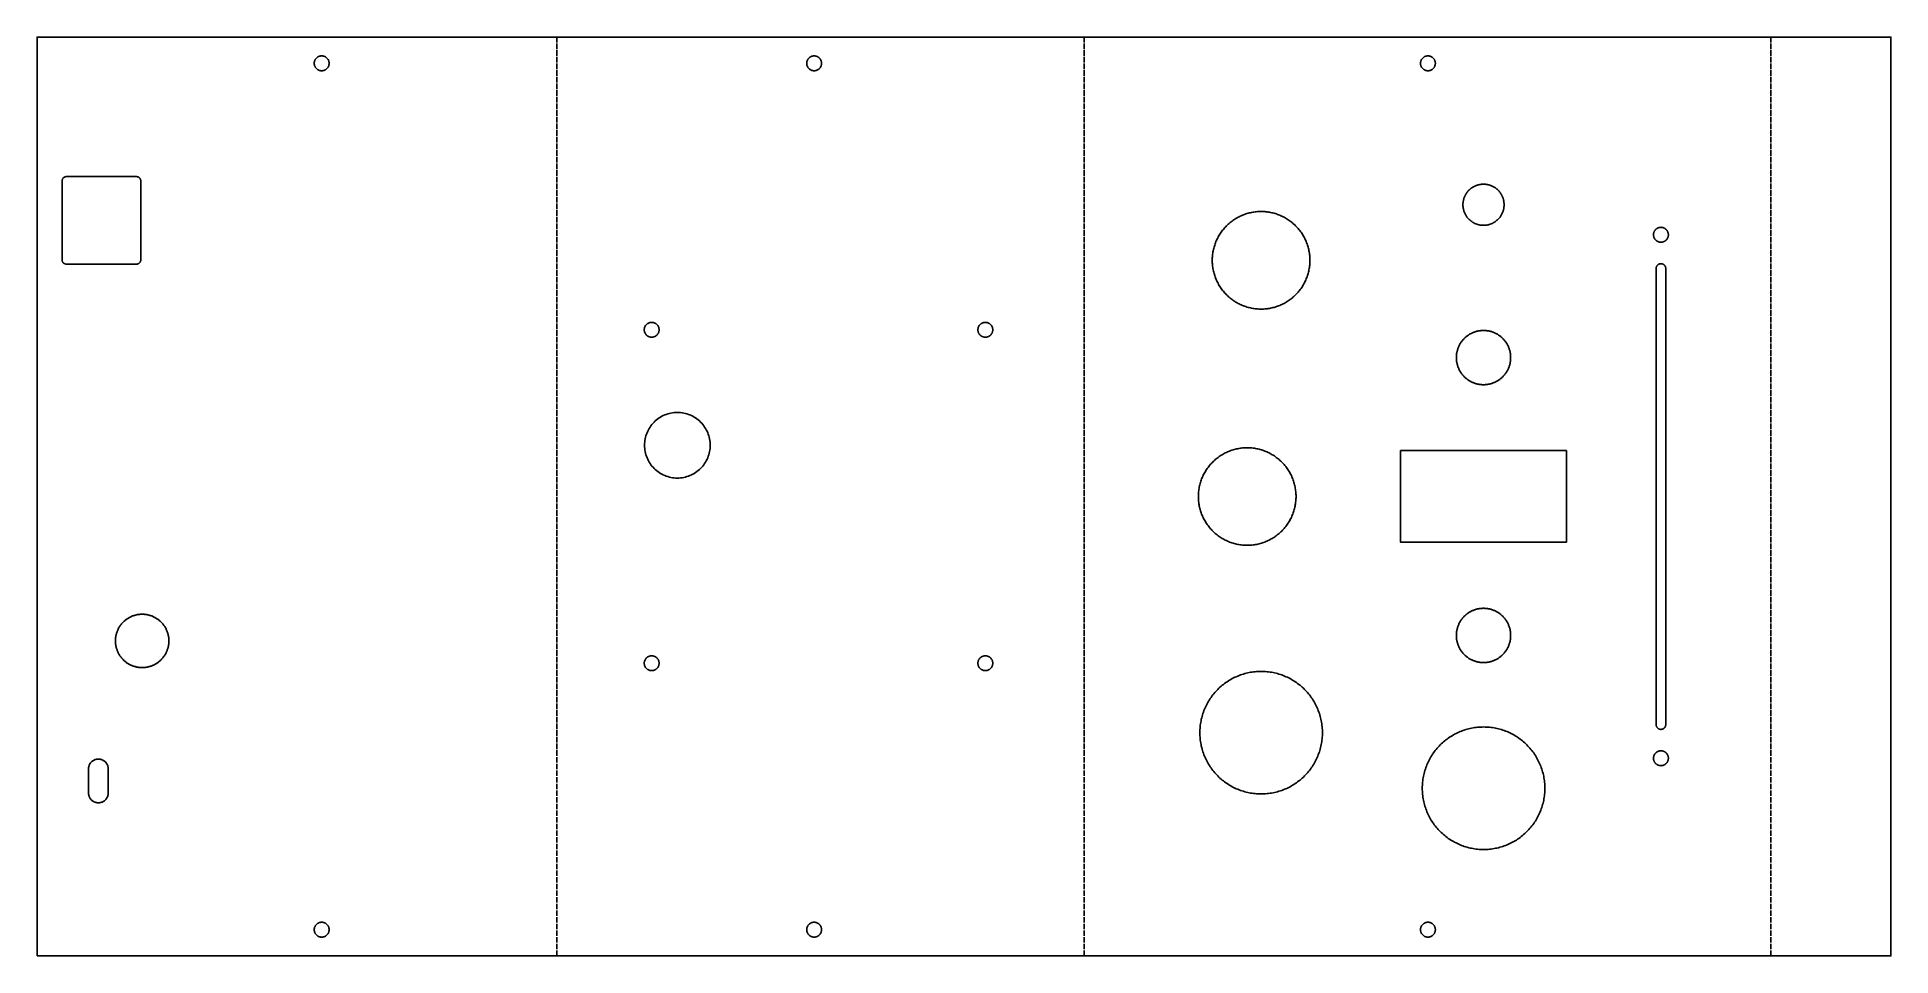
# Model space of a CAD drawing. Header units: millimetres. Extents: x 0 to 423, y 0 to 210.
import ezdxf

# ---------------------------------------------------------------- set-up
doc = ezdxf.new("R2010")
doc.units = ezdxf.units.MM
doc.linetypes.add('DASHED', pattern=[1.524, 1.27, -0.254])

msp = doc.modelspace()

# ---------------------------------------------------------------- linework, layer by layer
at = {"linetype": 'DASHED'}
for p, q in [((118.7369, 0), (118.7369, 210)), ((239.1584, 0), (239.1584, 210)), ((395.9389, 0), (395.9389, 210))]:
    msp.add_line(p, q, dxfattribs=at)
for points in [[(0, 0), (0, 210), (423.4022, 210), (423.4022, 0)], [(66.6421, 203.56), (66.6673, 203.6683), (66.6855, 203.7781), (66.6964, 203.8888), (66.7, 204), (66.6964, 204.1112), (66.6855, 204.2219), (66.6673, 204.3317), (66.6421, 204.44), (66.6098, 204.5464), (66.5706, 204.6506), (66.5247, 204.7519), (66.4722, 204.85), (66.4135, 204.9445), (66.3487, 205.0349), (66.2781, 205.1209), (66.2021, 205.2021), (66.1209, 205.2781), (66.0349, 205.3487), (65.9445, 205.4135), (65.85, 205.4722), (65.7519, 205.5247), (65.6506, 205.5706), (65.5464, 205.6098), (65.44, 205.6421), (65.3317, 205.6673), (65.2219, 205.6855), (65.1112, 205.6964), (65, 205.7), (64.8888, 205.6964), (64.7781, 205.6855), (64.6683, 205.6673), (64.56, 205.6421), (64.4536, 205.6098), (64.3494, 205.5706), (64.2481, 205.5247), (64.15, 205.4722), (64.0555, 205.4135), (63.9651, 205.3487), (63.8791, 205.2781), (63.7979, 205.2021), (63.7219, 205.1209), (63.6513, 205.0349), (63.5865, 204.9445), (63.5278, 204.85), (63.4753, 204.7519), (63.4294, 204.6506), (63.3902, 204.5464), (63.3579, 204.44), (63.3327, 204.3317), (63.3145, 204.2219), (63.3036, 204.1112), (63.3, 204), (63.3036, 203.8888), (63.3145, 203.7781), (63.3327, 203.6683), (63.3579, 203.56), (63.3902, 203.4536), (63.4294, 203.3494), (63.4753, 203.2481), (63.5278, 203.15), (63.5865, 203.0555), (63.6513, 202.9651), (63.7219, 202.8791), (63.7979, 202.7979), (63.8791, 202.7219), (63.9651, 202.6513), (64.0555, 202.5865), (64.15, 202.5278), (64.2481, 202.4753), (64.3494, 202.4294), (64.4536, 202.3902), (64.56, 202.3579), (64.6683, 202.3327), (64.7781, 202.3145), (64.8888, 202.3036), (65, 202.3), (65.1112, 202.3036), (65.2219, 202.3145), (65.3317, 202.3327), (65.44, 202.3579), (65.5464, 202.3902), (65.6506, 202.4294), (65.7519, 202.4753), (65.85, 202.5278), (65.9445, 202.5865), (66.0349, 202.6513), (66.1209, 202.7219), (66.2021, 202.7979), (66.2781, 202.8791), (66.3487, 202.9651), (66.4135, 203.0555), (66.4722, 203.15), (66.5247, 203.2481), (66.5706, 203.3494), (66.6098, 203.4536)], [(179.1411, 203.6683), (179.1592, 203.7781), (179.1701, 203.8888), (179.1737, 204), (179.1701, 204.1112), (179.1592, 204.2219), (179.1411, 204.3317), (179.1158, 204.44), (179.0835, 204.5464), (179.0443, 204.6506), (178.9984, 204.7519), (178.946, 204.85), (178.8872, 204.9445), (178.8224, 205.0349), (178.7519, 205.1209), (178.6758, 205.2021), (178.5946, 205.2781), (178.5086, 205.3487), (178.4182, 205.4135), (178.3237, 205.4722), (178.2256, 205.5247), (178.1243, 205.5706), (178.0202, 205.6098), (177.9137, 205.6421), (177.8054, 205.6673), (177.6956, 205.6855), (177.5849, 205.6964), (177.4737, 205.7), (177.3626, 205.6964), (177.2519, 205.6855), (177.1421, 205.6673), (177.0338, 205.6421), (176.9273, 205.6098), (176.8232, 205.5706), (176.7219, 205.5247), (176.6237, 205.4722), (176.5293, 205.4135), (176.4389, 205.3487), (176.3529, 205.2781), (176.2717, 205.2021), (176.1956, 205.1209), (176.125, 205.0349), (176.0602, 204.9445), (176.0015, 204.85), (175.9491, 204.7519), (175.9031, 204.6506), (175.864, 204.5464), (175.8317, 204.44), (175.8064, 204.3317), (175.7883, 204.2219), (175.7774, 204.1112), (175.7737, 204), (175.7774, 203.8888), (175.7883, 203.7781), (175.8064, 203.6683), (175.8317, 203.56), (175.864, 203.4536), (175.9031, 203.3494), (175.9491, 203.2481), (176.0015, 203.15), (176.0602, 203.0555), (176.125, 202.9651), (176.1956, 202.8791), (176.2717, 202.7979), (176.3529, 202.7219), (176.4389, 202.6513), (176.5293, 202.5865), (176.6237, 202.5278), (176.7219, 202.4753), (176.8232, 202.4294), (176.9273, 202.3902), (177.0338, 202.3579), (177.1421, 202.3327), (177.2519, 202.3145), (177.3626, 202.3036), (177.4737, 202.3), (177.5849, 202.3036), (177.6956, 202.3145), (177.8054, 202.3327), (177.9137, 202.3579), (178.0202, 202.3902), (178.1243, 202.4294), (178.2256, 202.4753), (178.3237, 202.5278), (178.4182, 202.5865), (178.5086, 202.6513), (178.5946, 202.7219), (178.6758, 202.7979), (178.7519, 202.8791), (178.8224, 202.9651), (178.8872, 203.0555), (178.946, 203.15), (178.9984, 203.2481), (179.0443, 203.3494), (179.0835, 203.4536), (179.1158, 203.56)], [(319.3014, 203.56), (319.3267, 203.6683), (319.3448, 203.7781), (319.3557, 203.8888), (319.3593, 204), (319.3557, 204.1112), (319.3448, 204.2219), (319.3267, 204.3317), (319.3014, 204.44), (319.2691, 204.5464), (319.2299, 204.6506), (319.184, 204.7519), (319.1316, 204.85), (319.0728, 204.9445), (319.0081, 205.0349), (318.9375, 205.1209), (318.8614, 205.2021), (318.7802, 205.2781), (318.6942, 205.3487), (318.6038, 205.4135), (318.5093, 205.4722), (318.4112, 205.5247), (318.3099, 205.5706), (318.2058, 205.6098), (318.0993, 205.6421), (317.991, 205.6673), (317.8812, 205.6855), (317.7705, 205.6964), (317.6593, 205.7), (317.5482, 205.6964), (317.4375, 205.6855), (317.3277, 205.6673), (317.2194, 205.6421), (317.1129, 205.6098), (317.0088, 205.5706), (316.9075, 205.5247), (316.8093, 205.4722), (316.7149, 205.4135), (316.6245, 205.3487), (316.5385, 205.2781), (316.4573, 205.2021), (316.3812, 205.1209), (316.3106, 205.0349), (316.2459, 204.9445), (316.1871, 204.85), (316.1347, 204.7519), (316.0888, 204.6506), (316.0496, 204.5464), (316.0173, 204.44), (315.992, 204.3317), (315.9739, 204.2219), (315.963, 204.1112), (315.9593, 204), (315.963, 203.8888), (315.9739, 203.7781), (315.992, 203.6683), (316.0173, 203.56), (316.0496, 203.4536), (316.0888, 203.3494), (316.1347, 203.2481), (316.1871, 203.15), (316.2459, 203.0555), (316.3106, 202.9651), (316.3812, 202.8791), (316.4573, 202.7979), (316.5385, 202.7219), (316.6245, 202.6513), (316.7149, 202.5865), (316.8093, 202.5278), (316.9075, 202.4753), (317.0088, 202.4294), (317.1129, 202.3902), (317.2194, 202.3579), (317.3277, 202.3327), (317.4375, 202.3145), (317.5482, 202.3036), (317.6593, 202.3), (317.7705, 202.3036), (317.8812, 202.3145), (317.991, 202.3327), (318.0993, 202.3579), (318.2058, 202.3902), (318.3099, 202.4294), (318.4112, 202.4753), (318.5093, 202.5278), (318.6038, 202.5865), (318.6942, 202.6513), (318.7802, 202.7219), (318.8614, 202.7979), (318.9375, 202.8791), (319.0081, 202.9651), (319.0728, 203.0555), (319.1316, 203.15), (319.184, 203.2481), (319.2299, 203.3494), (319.2691, 203.4536)], [(23.6241, 158.7173), (23.6571, 158.8097), (23.681, 158.9049), (23.6954, 159.002), (23.7002, 159.1), (23.7002, 177.1), (23.6954, 177.198), (23.681, 177.2951), (23.6571, 177.3903), (23.6241, 177.4827), (23.5821, 177.5714), (23.5317, 177.6556), (23.4732, 177.7344), (23.4073, 177.8071), (23.3346, 177.873), (23.2558, 177.9315), (23.1716, 177.9819), (23.0829, 178.0239), (22.9905, 178.0569), (22.8953, 178.0808), (22.7982, 178.0952), (22.7002, 178.1), (6.7002, 178.1), (6.6022, 178.0952), (6.5051, 178.0808), (6.4099, 178.0569), (6.3175, 178.0239), (6.2288, 177.9819), (6.1446, 177.9315), (6.0658, 177.873), (5.9931, 177.8071), (5.9272, 177.7344), (5.8687, 177.6556), (5.8183, 177.5714), (5.7763, 177.4827), (5.7433, 177.3903), (5.7194, 177.2951), (5.705, 177.198), (5.7002, 177.1), (5.7002, 159.1), (5.705, 159.002), (5.7194, 158.9049), (5.7433, 158.8097), (5.7763, 158.7173), (5.8183, 158.6286), (5.8687, 158.5444), (5.9272, 158.4656), (5.9931, 158.3929), (6.0658, 158.327), (6.1446, 158.2685), (6.2288, 158.2181), (6.3175, 158.1761), (6.4099, 158.1431), (6.5051, 158.1192), (6.6022, 158.1048), (6.7002, 158.1), (22.7002, 158.1), (22.7982, 158.1048), (22.8953, 158.1192), (22.9905, 158.1431), (23.0829, 158.1761), (23.1716, 158.2181), (23.2558, 158.2685), (23.3346, 158.327), (23.4073, 158.3929), (23.4732, 158.4656), (23.5317, 158.5444), (23.5821, 158.6286)], [(330.815, 176.3524), (330.7001, 176.3623), (330.585, 176.3693), (330.4697, 176.3736), (330.3543, 176.375), (330.239, 176.3736), (330.1237, 176.3693), (330.0086, 176.3623), (329.8937, 176.3524), (329.779, 176.3397), (329.6647, 176.3241), (329.5508, 176.3058), (329.4374, 176.2847), (329.3246, 176.2608), (329.2123, 176.2341), (329.1008, 176.2047), (328.99, 176.1726), (328.88, 176.1378), (328.771, 176.1003), (328.6628, 176.0601), (328.5557, 176.0172), (328.4497, 175.9718), (328.3448, 175.9237), (328.2412, 175.8732), (328.1388, 175.82), (328.0377, 175.7644), (327.9381, 175.7063), (327.8399, 175.6458), (327.7432, 175.5829), (327.6481, 175.5176), (327.5546, 175.4501), (327.4628, 175.3802), (327.3727, 175.3081), (327.2844, 175.2339), (327.198, 175.1575), (327.1135, 175.079), (327.0309, 174.9984), (326.9504, 174.9158), (326.8719, 174.8313), (326.7955, 174.7449), (326.7212, 174.6566), (326.6491, 174.5666), (326.5793, 174.4748), (326.5117, 174.3813), (326.4464, 174.2862), (326.3835, 174.1895), (326.323, 174.0913), (326.2649, 173.9916), (326.2093, 173.8906), (326.1562, 173.7882), (326.1056, 173.6845), (326.0576, 173.5796), (326.0121, 173.4736), (325.9693, 173.3665), (325.9291, 173.2584), (325.8916, 173.1493), (325.8567, 173.0393), (325.8246, 172.9285), (325.7952, 172.817), (325.7685, 172.7048), (325.7447, 172.5919), (325.7235, 172.4785), (325.7052, 172.3646), (325.6897, 172.2503), (325.677, 172.1357), (325.6671, 172.0208), (325.66, 171.9056), (325.6558, 171.7903), (325.6543, 171.675), (325.6558, 171.5597), (325.66, 171.4444), (325.6671, 171.3292), (325.677, 171.2143), (325.6897, 171.0997), (325.7052, 170.9854), (325.7235, 170.8715), (325.7447, 170.7581), (325.7685, 170.6452), (325.7952, 170.533), (325.8246, 170.4215), (325.8567, 170.3107), (325.8916, 170.2007), (325.9291, 170.0916), (325.9693, 169.9835), (326.0121, 169.8764), (326.0576, 169.7704), (326.1056, 169.6655), (326.1562, 169.5618), (326.2093, 169.4594), (326.2649, 169.3584), (326.323, 169.2587), (326.3835, 169.1605), (326.4464, 169.0638), (326.5117, 168.9687), (326.5793, 168.8752), (326.6491, 168.7834), (326.7212, 168.6934), (326.7955, 168.6051), (326.8719, 168.5187), (326.9504, 168.4342), (327.0309, 168.3516), (327.1135, 168.271), (327.198, 168.1925), (327.2844, 168.1161), (327.3727, 168.0419), (327.4628, 167.9698), (327.5546, 167.8999), (327.6481, 167.8324), (327.7432, 167.7671), (327.8399, 167.7042), (327.9381, 167.6437), (328.0377, 167.5856), (328.1388, 167.53), (328.2412, 167.4768), (328.3448, 167.4263), (328.4497, 167.3782), (328.5557, 167.3328), (328.6628, 167.2899), (328.771, 167.2497), (328.88, 167.2122), (328.99, 167.1774), (329.1008, 167.1453), (329.2123, 167.1159), (329.3246, 167.0892), (329.4374, 167.0653), (329.5508, 167.0442), (329.6647, 167.0259), (329.779, 167.0103), (329.8937, 166.9976), (330.0086, 166.9877), (330.1237, 166.9807), (330.239, 166.9764), (330.3543, 166.975), (330.4697, 166.9764), (330.585, 166.9807), (330.7001, 166.9877), (330.815, 166.9976), (330.9297, 167.0103), (331.044, 167.0259), (331.1579, 167.0442), (331.2713, 167.0653), (331.3841, 167.0892), (331.4964, 167.1159), (331.6079, 167.1453), (331.7187, 167.1774), (331.8287, 167.2122), (331.9377, 167.2497), (332.0459, 167.2899), (332.153, 167.3328), (332.259, 167.3782), (332.3639, 167.4263), (332.4675, 167.4768), (332.5699, 167.53), (332.671, 167.5856), (332.7706, 167.6437), (332.8688, 167.7042), (332.9655, 167.7671), (333.0606, 167.8324), (333.1541, 167.8999), (333.2459, 167.9698), (333.336, 168.0419), (333.4243, 168.1161), (333.5107, 168.1925), (333.5952, 168.271), (333.6778, 168.3516), (333.7583, 168.4342), (333.8368, 168.5187), (333.9132, 168.6051), (333.9875, 168.6934), (334.0596, 168.7834), (334.1294, 168.8752), (334.197, 168.9687), (334.2623, 169.0638), (334.3252, 169.1605), (334.3857, 169.2587), (334.4438, 169.3584), (334.4994, 169.4594), (334.5525, 169.5618), (334.6031, 169.6655), (334.6511, 169.7704), (334.6966, 169.8764), (334.7394, 169.9835), (334.7796, 170.0916), (334.8171, 170.2007), (334.852, 170.3107), (334.8841, 170.4215), (334.9135, 170.533), (334.9401, 170.6452), (334.964, 170.7581), (334.9852, 170.8715), (335.0035, 170.9854), (335.019, 171.0997), (335.0317, 171.2143), (335.0416, 171.3292), (335.0487, 171.4444), (335.0529, 171.5597), (335.0543, 171.675), (335.0529, 171.7903), (335.0487, 171.9056), (335.0416, 172.0208), (335.0317, 172.1357), (335.019, 172.2503), (335.0035, 172.3646), (334.9852, 172.4785), (334.964, 172.5919), (334.9401, 172.7048), (334.9135, 172.817), (334.8841, 172.9285), (334.852, 173.0393), (334.8171, 173.1493), (334.7796, 173.2584), (334.7394, 173.3665), (334.6966, 173.4736), (334.6511, 173.5796), (334.6031, 173.6845), (334.5525, 173.7882), (334.4994, 173.8906), (334.4438, 173.9916), (334.3857, 174.0913), (334.3252, 174.1895), (334.2623, 174.2862), (334.197, 174.3813), (334.1294, 174.4748), (334.0596, 174.5666), (333.9875, 174.6566), (333.9132, 174.7449), (333.8368, 174.8313), (333.7583, 174.9158), (333.6778, 174.9984), (333.5952, 175.079), (333.5107, 175.1575), (333.4243, 175.2339), (333.336, 175.3081), (333.2459, 175.3802), (333.1541, 175.4501), (333.0606, 175.5176), (332.9655, 175.5829), (332.8688, 175.6458), (332.7706, 175.7063), (332.671, 175.7644), (332.5699, 175.82), (332.4675, 175.8732), (332.3639, 175.9237), (332.259, 175.9718), (332.153, 176.0172), (332.0459, 176.0601), (331.9377, 176.1003), (331.8287, 176.1378), (331.7187, 176.1726), (331.6079, 176.2047), (331.4964, 176.2341), (331.3841, 176.2608), (331.2713, 176.2847), (331.1579, 176.3058), (331.044, 176.3241), (330.9297, 176.3397)], [(280.6472, 170.0713), (280.3746, 170.0948), (280.1015, 170.1116), (279.828, 170.1216), (279.5543, 170.125), (279.2807, 170.1216), (279.0072, 170.1116), (278.7341, 170.0948), (278.4615, 170.0713), (278.1895, 170.0411), (277.9183, 170.0043), (277.6481, 169.9608), (277.3791, 169.9108), (277.1114, 169.8541), (276.8451, 169.7908), (276.5805, 169.7211), (276.3177, 169.6449), (276.0568, 169.5622), (275.798, 169.4732), (275.5415, 169.3779), (275.2874, 169.2763), (275.0359, 169.1684), (274.7871, 169.0545), (274.5412, 168.9345), (274.2983, 168.8084), (274.0585, 168.6765), (273.8221, 168.5387), (273.5891, 168.3951), (273.3597, 168.2459), (273.1341, 168.0911), (272.9123, 167.9308), (272.6945, 167.7651), (272.4809, 167.5941), (272.2715, 167.4179), (272.0665, 167.2366), (271.866, 167.0504), (271.6701, 166.8592), (271.479, 166.6634), (271.2927, 166.4629), (271.1115, 166.2579), (270.9353, 166.0485), (270.7643, 165.8348), (270.5986, 165.617), (270.4383, 165.3953), (270.2835, 165.1696), (270.1342, 164.9402), (269.9907, 164.7072), (269.8529, 164.4708), (269.7209, 164.2311), (269.5949, 163.9882), (269.4749, 163.7422), (269.3609, 163.4934), (269.2531, 163.2419), (269.1515, 162.9878), (269.0561, 162.7313), (268.9671, 162.4726), (268.8845, 162.2117), (268.8082, 161.9488), (268.7385, 161.6842), (268.6753, 161.418), (268.6186, 161.1503), (268.5685, 160.8812), (268.525, 160.611), (268.4882, 160.3399), (268.458, 160.0679), (268.4346, 159.7952), (268.4178, 159.5221), (268.4077, 159.2486), (268.4043, 158.975), (268.4077, 158.7014), (268.4178, 158.4279), (268.4346, 158.1548), (268.458, 157.8821), (268.4882, 157.6101), (268.525, 157.339), (268.5685, 157.0688), (268.6186, 156.7997), (268.6753, 156.532), (268.7385, 156.2658), (268.8082, 156.0012), (268.8845, 155.7383), (268.9671, 155.4774), (269.0561, 155.2187), (269.1515, 154.9622), (269.2531, 154.7081), (269.3609, 154.4566), (269.4749, 154.2078), (269.5949, 153.9618), (269.7209, 153.7189), (269.8529, 153.4792), (269.9907, 153.2428), (270.1342, 153.0098), (270.2835, 152.7804), (270.4383, 152.5547), (270.5986, 152.333), (270.7643, 152.1152), (270.9353, 151.9015), (271.1115, 151.6921), (271.2927, 151.4871), (271.479, 151.2866), (271.6701, 151.0908), (271.866, 150.8996), (272.0665, 150.7134), (272.2715, 150.5321), (272.4809, 150.3559), (272.6945, 150.1849), (272.9123, 150.0192), (273.1341, 149.8589), (273.3597, 149.7041), (273.5891, 149.5549), (273.8221, 149.4113), (274.0585, 149.2735), (274.2983, 149.1416), (274.5412, 149.0155), (274.7871, 148.8955), (275.0359, 148.7816), (275.2874, 148.6737), (275.5415, 148.5721), (275.798, 148.4768), (276.0568, 148.3878), (276.3177, 148.3051), (276.5805, 148.2289), (276.8451, 148.1592), (277.1114, 148.0959), (277.3791, 148.0392), (277.6481, 147.9892), (277.9183, 147.9457), (278.1895, 147.9089), (278.4615, 147.8787), (278.7341, 147.8552), (279.0072, 147.8384), (279.2807, 147.8284), (279.5543, 147.825), (279.828, 147.8284), (280.1015, 147.8384), (280.3746, 147.8552), (280.6472, 147.8787), (280.9192, 147.9089), (281.1904, 147.9457), (281.4606, 147.9892), (281.7296, 148.0392), (281.9973, 148.0959), (282.2636, 148.1592), (282.5282, 148.2289), (282.791, 148.3051), (283.0519, 148.3878), (283.3107, 148.4768), (283.5672, 148.5721), (283.8213, 148.6737), (284.0728, 148.7816), (284.3216, 148.8955), (284.5675, 149.0155), (284.8104, 149.1416), (285.0502, 149.2735), (285.2866, 149.4113), (285.5196, 149.5549), (285.749, 149.7041), (285.9746, 149.8589), (286.1964, 150.0192), (286.4142, 150.1849), (286.6278, 150.3559), (286.8372, 150.5321), (287.0422, 150.7134), (287.2427, 150.8996), (287.4386, 151.0908), (287.6297, 151.2866), (287.816, 151.4871), (287.9972, 151.6921), (288.1734, 151.9015), (288.3444, 152.1152), (288.5101, 152.333), (288.6704, 152.5547), (288.8252, 152.7804), (288.9745, 153.0098), (289.118, 153.2428), (289.2558, 153.4792), (289.3878, 153.7189), (289.5138, 153.9618), (289.6338, 154.2078), (289.7478, 154.4566), (289.8556, 154.7081), (289.9572, 154.9622), (290.0526, 155.2187), (290.1416, 155.4774), (290.2242, 155.7383), (290.3005, 156.0012), (290.3702, 156.2658), (290.4334, 156.532), (290.4901, 156.7997), (290.5402, 157.0688), (290.5837, 157.339), (290.6205, 157.6101), (290.6507, 157.8821), (290.6741, 158.1548), (290.6909, 158.4279), (290.701, 158.7014), (290.7043, 158.975), (290.701, 159.2486), (290.6909, 159.5221), (290.6741, 159.7952), (290.6507, 160.0679), (290.6205, 160.3399), (290.5837, 160.611), (290.5402, 160.8812), (290.4901, 161.1503), (290.4334, 161.418), (290.3702, 161.6842), (290.3005, 161.9488), (290.2242, 162.2117), (290.1416, 162.4726), (290.0526, 162.7313), (289.9572, 162.9878), (289.8556, 163.2419), (289.7478, 163.4934), (289.6338, 163.7422), (289.5138, 163.9882), (289.3878, 164.2311), (289.2558, 164.4708), (289.118, 164.7072), (288.9745, 164.9402), (288.8252, 165.1696), (288.6704, 165.3953), (288.5101, 165.617), (288.3444, 165.8348), (288.1734, 166.0485), (287.9972, 166.2579), (287.816, 166.4629), (287.6297, 166.6634), (287.4386, 166.8592), (287.2427, 167.0504), (287.0422, 167.2366), (286.8372, 167.4179), (286.6278, 167.5941), (286.4142, 167.7651), (286.1964, 167.9308), (285.9746, 168.0911), (285.749, 168.2459), (285.5196, 168.3951), (285.2866, 168.5387), (285.0502, 168.6765), (284.8104, 168.8084), (284.5675, 168.9345), (284.3216, 169.0545), (284.0728, 169.1684), (283.8213, 169.2763), (283.5672, 169.3779), (283.3107, 169.4732), (283.0519, 169.5622), (282.791, 169.6449), (282.5282, 169.7211), (282.2636, 169.7908), (281.9973, 169.8541), (281.7296, 169.9108), (281.4606, 169.9608), (281.1904, 170.0043), (280.9192, 170.0411)], [(371.041, 166.5068), (370.9994, 166.5104), (370.9578, 166.513), (370.9161, 166.5145), (370.8743, 166.515), (370.8326, 166.5145), (370.7909, 166.513), (370.7493, 166.5104), (370.7077, 166.5068), (370.6663, 166.5022), (370.6249, 166.4966), (370.5837, 166.49), (370.5427, 166.4823), (370.5019, 166.4737), (370.4613, 166.4641), (370.4209, 166.4534), (370.3809, 166.4418), (370.3411, 166.4292), (370.3016, 166.4156), (370.2625, 166.4011), (370.2238, 166.3856), (370.1854, 166.3692), (370.1475, 166.3518), (370.11, 166.3335), (370.073, 166.3143), (370.0364, 166.2941), (370.0004, 166.2731), (369.9649, 166.2513), (369.9299, 166.2285), (369.8955, 166.2049), (369.8617, 166.1805), (369.8285, 166.1552), (369.7959, 166.1291), (369.764, 166.1023), (369.7327, 166.0746), (369.7021, 166.0462), (369.6723, 166.0171), (369.6431, 165.9872), (369.6147, 165.9567), (369.5871, 165.9254), (369.5602, 165.8935), (369.5342, 165.8609), (369.5089, 165.8277), (369.4845, 165.7939), (369.4609, 165.7595), (369.4381, 165.7245), (369.4162, 165.689), (369.3952, 165.6529), (369.3751, 165.6164), (369.3559, 165.5793), (369.3376, 165.5418), (369.3202, 165.5039), (369.3038, 165.4656), (369.2883, 165.4268), (369.2737, 165.3877), (369.2602, 165.3483), (369.2476, 165.3085), (369.2359, 165.2684), (369.2253, 165.2281), (369.2157, 165.1875), (369.207, 165.1467), (369.1994, 165.1056), (369.1927, 165.0644), (369.1871, 165.0231), (369.1825, 164.9816), (369.179, 164.9401), (369.1764, 164.8984), (369.1749, 164.8567), (369.1743, 164.815), (369.1749, 164.7733), (369.1764, 164.7316), (369.179, 164.6899), (369.1825, 164.6484), (369.1871, 164.6069), (369.1927, 164.5656), (369.1994, 164.5244), (369.207, 164.4833), (369.2157, 164.4425), (369.2253, 164.4019), (369.2359, 164.3616), (369.2476, 164.3215), (369.2602, 164.2817), (369.2737, 164.2423), (369.2883, 164.2032), (369.3038, 164.1644), (369.3202, 164.1261), (369.3376, 164.0882), (369.3559, 164.0507), (369.3751, 164.0136), (369.3952, 163.9771), (369.4162, 163.941), (369.4381, 163.9055), (369.4609, 163.8705), (369.4845, 163.8361), (369.5089, 163.8023), (369.5342, 163.7691), (369.5602, 163.7365), (369.5871, 163.7046), (369.6147, 163.6733), (369.6431, 163.6428), (369.6723, 163.6129), (369.7021, 163.5838), (369.7327, 163.5554), (369.764, 163.5277), (369.7959, 163.5009), (369.8285, 163.4748), (369.8617, 163.4495), (369.8955, 163.4251), (369.9299, 163.4015), (369.9649, 163.3787), (370.0004, 163.3569), (370.0364, 163.3359), (370.073, 163.3157), (370.11, 163.2965), (370.1475, 163.2782), (370.1854, 163.2608), (370.2238, 163.2444), (370.2625, 163.2289), (370.3016, 163.2144), (370.3411, 163.2008), (370.3809, 163.1882), (370.4209, 163.1766), (370.4613, 163.1659), (370.5019, 163.1563), (370.5427, 163.1477), (370.5837, 163.14), (370.6249, 163.1334), (370.6663, 163.1278), (370.7077, 163.1232), (370.7493, 163.1196), (370.7909, 163.117), (370.8326, 163.1155), (370.8743, 163.115), (370.9161, 163.1155), (370.9578, 163.117), (370.9994, 163.1196), (371.041, 163.1232), (371.0824, 163.1278), (371.1238, 163.1334), (371.165, 163.14), (371.206, 163.1477), (371.2468, 163.1563), (371.2874, 163.1659), (371.3278, 163.1766), (371.3678, 163.1882), (371.4076, 163.2008), (371.4471, 163.2144), (371.4862, 163.2289), (371.5249, 163.2444), (371.5633, 163.2608), (371.6012, 163.2782), (371.6387, 163.2965), (371.6757, 163.3157), (371.7123, 163.3359), (371.7483, 163.3569), (371.7838, 163.3787), (371.8188, 163.4015), (371.8532, 163.4251), (371.887, 163.4495), (371.9202, 163.4748), (371.9528, 163.5009), (371.9847, 163.5277), (372.016, 163.5554), (372.0466, 163.5838), (372.0764, 163.6129), (372.1056, 163.6428), (372.134, 163.6733), (372.1616, 163.7046), (372.1885, 163.7365), (372.2145, 163.7691), (372.2398, 163.8023), (372.2642, 163.8361), (372.2878, 163.8705), (372.3106, 163.9055), (372.3325, 163.941), (372.3535, 163.9771), (372.3736, 164.0136), (372.3928, 164.0507), (372.4111, 164.0882), (372.4285, 164.1261), (372.4449, 164.1644), (372.4604, 164.2032), (372.475, 164.2423), (372.4885, 164.2817), (372.5011, 164.3215), (372.5128, 164.3616), (372.5234, 164.4019), (372.533, 164.4425), (372.5417, 164.4833), (372.5493, 164.5244), (372.5559, 164.5656), (372.5616, 164.6069), (372.5662, 164.6484), (372.5697, 164.6899), (372.5723, 164.7316), (372.5738, 164.7733), (372.5743, 164.815), (372.5738, 164.8567), (372.5723, 164.8984), (372.5697, 164.9401), (372.5662, 164.9816), (372.5616, 165.0231), (372.5559, 165.0644), (372.5493, 165.1056), (372.5417, 165.1467), (372.533, 165.1875), (372.5234, 165.2281), (372.5128, 165.2684), (372.5011, 165.3085), (372.4885, 165.3483), (372.475, 165.3877), (372.4604, 165.4268), (372.4449, 165.4656), (372.4285, 165.5039), (372.4111, 165.5418), (372.3928, 165.5793), (372.3736, 165.6164), (372.3535, 165.6529), (372.3325, 165.689), (372.3106, 165.7245), (372.2878, 165.7595), (372.2642, 165.7939), (372.2398, 165.8277), (372.2145, 165.8609), (372.1885, 165.8935), (372.1616, 165.9254), (372.134, 165.9567), (372.1056, 165.9872), (372.0764, 166.0171), (372.0466, 166.0462), (372.016, 166.0746), (371.9847, 166.1023), (371.9528, 166.1291), (371.9202, 166.1552), (371.887, 166.1805), (371.8532, 166.2049), (371.8188, 166.2285), (371.7838, 166.2513), (371.7483, 166.2731), (371.7123, 166.2941), (371.6757, 166.3143), (371.6387, 166.3335), (371.6012, 166.3518), (371.5633, 166.3692), (371.5249, 166.3856), (371.4862, 166.4011), (371.4471, 166.4156), (371.4076, 166.4292), (371.3678, 166.4418), (371.3278, 166.4534), (371.2874, 166.4641), (371.2468, 166.4737), (371.206, 166.4823), (371.165, 166.49), (371.1238, 166.4966), (371.0824, 166.5022)], [(369.7863, 157.2714), (369.7796, 157.2178), (369.7757, 157.164), (369.7743, 157.11), (369.7743, 52.88), (369.7757, 52.826), (369.7796, 52.7722), (369.7863, 52.7186), (369.7955, 52.6654), (369.8073, 52.6127), (369.8217, 52.5607), (369.8387, 52.5094), (369.8581, 52.459), (369.88, 52.4097), (369.9042, 52.3615), (369.9308, 52.3145), (369.9597, 52.2689), (369.9908, 52.2247), (370.024, 52.1822), (370.0593, 52.1413), (370.0965, 52.1022), (370.1356, 52.065), (370.1765, 52.0297), (370.2191, 51.9965), (370.2632, 51.9654), (370.3088, 51.9365), (370.3558, 51.9099), (370.404, 51.8856), (370.4534, 51.8637), (370.5038, 51.8443), (370.555, 51.8274), (370.6071, 51.813), (370.6598, 51.8011), (370.7129, 51.7919), (370.7665, 51.7853), (370.8204, 51.7813), (370.8743, 51.78), (370.9283, 51.7813), (370.9822, 51.7853), (371.0358, 51.7919), (371.0889, 51.8011), (371.1416, 51.813), (371.1937, 51.8274), (371.2449, 51.8443), (371.2953, 51.8637), (371.3447, 51.8856), (371.3929, 51.9099), (371.4399, 51.9365), (371.4855, 51.9654), (371.5296, 51.9965), (371.5722, 52.0297), (371.6131, 52.065), (371.6522, 52.1022), (371.6894, 52.1413), (371.7247, 52.1822), (371.7579, 52.2247), (371.789, 52.2689), (371.8179, 52.3145), (371.8445, 52.3615), (371.8687, 52.4097), (371.8906, 52.459), (371.91, 52.5094), (371.927, 52.5607), (371.9414, 52.6127), (371.9532, 52.6654), (371.9624, 52.7186), (371.9691, 52.7722), (371.973, 52.826), (371.9743, 52.88), (371.9743, 157.11), (371.973, 157.164), (371.9691, 157.2178), (371.9624, 157.2714), (371.9532, 157.3246), (371.9414, 157.3773), (371.927, 157.4293), (371.91, 157.4806), (371.8906, 157.531), (371.8687, 157.5803), (371.8445, 157.6285), (371.8179, 157.6755), (371.789, 157.7211), (371.7579, 157.7653), (371.7247, 157.8078), (371.6894, 157.8487), (371.6522, 157.8878), (371.6131, 157.925), (371.5722, 157.9603), (371.5296, 157.9935), (371.4855, 158.0246), (371.4399, 158.0535), (371.3929, 158.0801), (371.3447, 158.1044), (371.2953, 158.1263), (371.2449, 158.1457), (371.1937, 158.1626), (371.1416, 158.177), (371.0889, 158.1889), (371.0358, 158.1981), (370.9822, 158.2047), (370.9283, 158.2087), (370.8743, 158.21), (370.8204, 158.2087), (370.7665, 158.2047), (370.7129, 158.1981), (370.6598, 158.1889), (370.6071, 158.177), (370.555, 158.1626), (370.5038, 158.1457), (370.4534, 158.1263), (370.404, 158.1044), (370.3558, 158.0801), (370.3088, 158.0535), (370.2632, 158.0246), (370.2191, 157.9935), (370.1765, 157.9603), (370.1356, 157.925), (370.0965, 157.8878), (370.0593, 157.8487), (370.024, 157.8078), (369.9908, 157.7653), (369.9597, 157.7211), (369.9308, 157.6755), (369.9042, 157.6285), (369.88, 157.5803), (369.8581, 157.531), (369.8387, 157.4806), (369.8217, 157.4293), (369.8073, 157.3773), (369.7955, 157.3246)], [(142.0158, 142.66), (142.0411, 142.7683), (142.0592, 142.8781), (142.0701, 142.9888), (142.0737, 143.1), (142.0701, 143.2112), (142.0592, 143.3219), (142.0411, 143.4317), (142.0158, 143.54), (141.9835, 143.6464), (141.9443, 143.7506), (141.8984, 143.8519), (141.846, 143.95), (141.7872, 144.0445), (141.7224, 144.1349), (141.6519, 144.2209), (141.5758, 144.3021), (141.4946, 144.3781), (141.4086, 144.4487), (141.3182, 144.5135), (141.2237, 144.5722), (141.1256, 144.6247), (141.0243, 144.6706), (140.9202, 144.7098), (140.8137, 144.7421), (140.7054, 144.7673), (140.5956, 144.7855), (140.4849, 144.7964), (140.3737, 144.8), (140.2626, 144.7964), (140.1519, 144.7855), (140.0421, 144.7673), (139.9338, 144.7421), (139.8273, 144.7098), (139.7232, 144.6706), (139.6219, 144.6247), (139.5237, 144.5722), (139.4293, 144.5135), (139.3389, 144.4487), (139.2529, 144.3781), (139.1717, 144.3021), (139.0956, 144.2209), (139.025, 144.1349), (138.9602, 144.0445), (138.9015, 143.95), (138.8491, 143.8519), (138.8031, 143.7506), (138.764, 143.6464), (138.7317, 143.54), (138.7064, 143.4317), (138.6883, 143.3219), (138.6774, 143.2112), (138.6737, 143.1), (138.6774, 142.9888), (138.6883, 142.8781), (138.7064, 142.7683), (138.7317, 142.66), (138.764, 142.5536), (138.8031, 142.4494), (138.8491, 142.3481), (138.9015, 142.25), (138.9602, 142.1555), (139.025, 142.0651), (139.0956, 141.9791), (139.1717, 141.8979), (139.2529, 141.8219), (139.3389, 141.7513), (139.4293, 141.6865), (139.5237, 141.6278), (139.6219, 141.5753), (139.7232, 141.5294), (139.8273, 141.4902), (139.9338, 141.4579), (140.0421, 141.4327), (140.1519, 141.4145), (140.2626, 141.4036), (140.3737, 141.4), (140.4849, 141.4036), (140.5956, 141.4145), (140.7054, 141.4327), (140.8137, 141.4579), (140.9202, 141.4902), (141.0243, 141.5294), (141.1256, 141.5753), (141.2237, 141.6278), (141.3182, 141.6865), (141.4086, 141.7513), (141.4946, 141.8219), (141.5758, 141.8979), (141.6519, 141.9791), (141.7224, 142.0651), (141.7872, 142.1555), (141.846, 142.25), (141.8984, 142.3481), (141.9443, 142.4494), (141.9835, 142.5536)], [(218.2411, 142.7683), (218.2592, 142.8781), (218.2701, 142.9888), (218.2737, 143.1), (218.2701, 143.2112), (218.2592, 143.3219), (218.2411, 143.4317), (218.2158, 143.54), (218.1835, 143.6464), (218.1443, 143.7506), (218.0984, 143.8519), (218.046, 143.95), (217.9872, 144.0445), (217.9224, 144.1349), (217.8519, 144.2209), (217.7758, 144.3021), (217.6946, 144.3781), (217.6086, 144.4487), (217.5182, 144.5135), (217.4237, 144.5722), (217.3256, 144.6247), (217.2243, 144.6706), (217.1202, 144.7098), (217.0137, 144.7421), (216.9054, 144.7673), (216.7956, 144.7855), (216.6849, 144.7964), (216.5737, 144.8), (216.4626, 144.7964), (216.3519, 144.7855), (216.2421, 144.7673), (216.1338, 144.7421), (216.0273, 144.7098), (215.9232, 144.6706), (215.8219, 144.6247), (215.7237, 144.5722), (215.6293, 144.5135), (215.5389, 144.4487), (215.4529, 144.3781), (215.3717, 144.3021), (215.2956, 144.2209), (215.225, 144.1349), (215.1602, 144.0445), (215.1015, 143.95), (215.0491, 143.8519), (215.0031, 143.7506), (214.964, 143.6464), (214.9317, 143.54), (214.9064, 143.4317), (214.8883, 143.3219), (214.8774, 143.2112), (214.8737, 143.1), (214.8774, 142.9888), (214.8883, 142.8781), (214.9064, 142.7683), (214.9317, 142.66), (214.964, 142.5536), (215.0031, 142.4494), (215.0491, 142.3481), (215.1015, 142.25), (215.1602, 142.1555), (215.225, 142.0651), (215.2956, 141.9791), (215.3717, 141.8979), (215.4529, 141.8219), (215.5389, 141.7513), (215.6293, 141.6865), (215.7237, 141.6278), (215.8219, 141.5753), (215.9232, 141.5294), (216.0273, 141.4902), (216.1338, 141.4579), (216.2421, 141.4327), (216.3519, 141.4145), (216.4626, 141.4036), (216.5737, 141.4), (216.6849, 141.4036), (216.7956, 141.4145), (216.9054, 141.4327), (217.0137, 141.4579), (217.1202, 141.4902), (217.2243, 141.5294), (217.3256, 141.5753), (217.4237, 141.6278), (217.5182, 141.6865), (217.6086, 141.7513), (217.6946, 141.8219), (217.7758, 141.8979), (217.8519, 141.9791), (217.9224, 142.0651), (217.9872, 142.1555), (218.046, 142.25), (218.0984, 142.3481), (218.1443, 142.4494), (218.1835, 142.5536), (218.2158, 142.66)], [(330.9621, 142.9151), (330.8104, 142.9282), (330.6586, 142.9375), (330.5065, 142.9431), (330.3543, 142.945), (330.2022, 142.9431), (330.0501, 142.9375), (329.8982, 142.9282), (329.7466, 142.9151), (329.5954, 142.8984), (329.4446, 142.8779), (329.2944, 142.8537), (329.1448, 142.8259), (328.9959, 142.7944), (328.8479, 142.7592), (328.7007, 142.7204), (328.5546, 142.678), (328.4095, 142.6321), (328.2656, 142.5826), (328.123, 142.5296), (327.9817, 142.4731), (327.8419, 142.4131), (327.7035, 142.3497), (327.5668, 142.283), (327.4317, 142.2129), (327.2984, 142.1395), (327.1669, 142.0629), (327.0374, 141.9831), (326.9098, 141.9001), (326.7843, 141.814), (326.661, 141.7249), (326.5399, 141.6327), (326.4211, 141.5377), (326.3047, 141.4397), (326.1907, 141.3389), (326.0792, 141.2353), (325.9703, 141.1291), (325.864, 141.0202), (325.7605, 140.9087), (325.6597, 140.7947), (325.5617, 140.6782), (325.4666, 140.5594), (325.3745, 140.4383), (325.2853, 140.315), (325.1992, 140.1895), (325.1163, 140.062), (325.0364, 139.9324), (324.9598, 139.801), (324.8864, 139.6677), (324.8164, 139.5326), (324.7496, 139.3958), (324.6862, 139.2575), (324.6263, 139.1176), (324.5698, 138.9763), (324.5168, 138.8337), (324.4673, 138.6898), (324.4213, 138.5448), (324.3789, 138.3986), (324.3402, 138.2515), (324.305, 138.1034), (324.2735, 137.9546), (324.2456, 137.805), (324.2215, 137.6547), (324.201, 137.5039), (324.1842, 137.3527), (324.1711, 137.2011), (324.1618, 137.0492), (324.1562, 136.8972), (324.1543, 136.745), (324.1562, 136.5928), (324.1618, 136.4408), (324.1711, 136.2889), (324.1842, 136.1373), (324.201, 135.9861), (324.2215, 135.8353), (324.2456, 135.685), (324.2735, 135.5354), (324.305, 135.3866), (324.3402, 135.2385), (324.3789, 135.0914), (324.4213, 134.9452), (324.4673, 134.8002), (324.5168, 134.6563), (324.5698, 134.5137), (324.6263, 134.3724), (324.6862, 134.2325), (324.7496, 134.0942), (324.8164, 133.9574), (324.8864, 133.8223), (324.9598, 133.689), (325.0364, 133.5576), (325.1163, 133.428), (325.1992, 133.3005), (325.2853, 133.175), (325.3745, 133.0517), (325.4666, 132.9306), (325.5617, 132.8118), (325.6597, 132.6953), (325.7605, 132.5813), (325.864, 132.4698), (325.9703, 132.3609), (326.0792, 132.2547), (326.1907, 132.1511), (326.3047, 132.0503), (326.4211, 131.9523), (326.5399, 131.8573), (326.661, 131.7651), (326.7843, 131.676), (326.9098, 131.5899), (327.0374, 131.5069), (327.1669, 131.4271), (327.2984, 131.3505), (327.4317, 131.2771), (327.5668, 131.207), (327.7035, 131.1403), (327.8419, 131.0769), (327.9817, 131.0169), (328.123, 130.9604), (328.2656, 130.9074), (328.4095, 130.8579), (328.5546, 130.812), (328.7007, 130.7696), (328.8479, 130.7308), (328.9959, 130.6956), (329.1448, 130.6641), (329.2944, 130.6363), (329.4446, 130.6121), (329.5954, 130.5916), (329.7466, 130.5749), (329.8982, 130.5618), (330.0501, 130.5525), (330.2022, 130.5469), (330.3543, 130.545), (330.5065, 130.5469), (330.6586, 130.5525), (330.8104, 130.5618), (330.9621, 130.5749), (331.1133, 130.5916), (331.2641, 130.6121), (331.4143, 130.6363), (331.5639, 130.6641), (331.7128, 130.6956), (331.8608, 130.7308), (332.008, 130.7696), (332.1541, 130.812), (332.2992, 130.8579), (332.4431, 130.9074), (332.5857, 130.9604), (332.727, 131.0169), (332.8668, 131.0769), (333.0052, 131.1403), (333.1419, 131.207), (333.277, 131.2771), (333.4103, 131.3505), (333.5418, 131.4271), (333.6713, 131.5069), (333.7989, 131.5899), (333.9244, 131.676), (334.0477, 131.7651), (334.1688, 131.8573), (334.2876, 131.9523), (334.404, 132.0503), (334.518, 132.1511), (334.6295, 132.2547), (334.7384, 132.3609), (334.8447, 132.4698), (334.9482, 132.5813), (335.049, 132.6953), (335.147, 132.8118), (335.2421, 132.9306), (335.3342, 133.0517), (335.4234, 133.175), (335.5095, 133.3005), (335.5924, 133.428), (335.6723, 133.5576), (335.7489, 133.689), (335.8223, 133.8223), (335.8923, 133.9574), (335.9591, 134.0942), (336.0225, 134.2325), (336.0824, 134.3724), (336.1389, 134.5137), (336.1919, 134.6563), (336.2414, 134.8002), (336.2874, 134.9452), (336.3298, 135.0914), (336.3685, 135.2385), (336.4037, 135.3866), (336.4352, 135.5354), (336.4631, 135.685), (336.4872, 135.8353), (336.5077, 135.9861), (336.5245, 136.1373), (336.5376, 136.2889), (336.5469, 136.4408), (336.5525, 136.5928), (336.5543, 136.745), (336.5525, 136.8972), (336.5469, 137.0492), (336.5376, 137.2011), (336.5245, 137.3527), (336.5077, 137.5039), (336.4872, 137.6547), (336.4631, 137.805), (336.4352, 137.9546), (336.4037, 138.1034), (336.3685, 138.2515), (336.3298, 138.3986), (336.2874, 138.5448), (336.2414, 138.6898), (336.1919, 138.8337), (336.1389, 138.9763), (336.0824, 139.1176), (336.0225, 139.2575), (335.9591, 139.3958), (335.8923, 139.5326), (335.8223, 139.6677), (335.7489, 139.801), (335.6723, 139.9324), (335.5924, 140.062), (335.5095, 140.1895), (335.4234, 140.315), (335.3342, 140.4383), (335.2421, 140.5594), (335.147, 140.6782), (335.049, 140.7947), (334.9482, 140.9087), (334.8447, 141.0202), (334.7384, 141.1291), (334.6295, 141.2353), (334.518, 141.3389), (334.404, 141.4397), (334.2876, 141.5377), (334.1688, 141.6327), (334.0477, 141.7249), (333.9244, 141.814), (333.7989, 141.9001), (333.6713, 141.9831), (333.5418, 142.0629), (333.4103, 142.1395), (333.277, 142.2129), (333.1419, 142.283), (333.0052, 142.3497), (332.8668, 142.4131), (332.727, 142.4731), (332.5857, 142.5296), (332.4431, 142.5826), (332.2992, 142.6321), (332.1541, 142.678), (332.008, 142.7204), (331.8608, 142.7592), (331.7128, 142.7944), (331.5639, 142.8259), (331.4143, 142.8537), (331.2641, 142.8779), (331.1133, 142.8984)], [(153.5911, 115.2486), (153.654, 115.6113), (153.6991, 115.9766), (153.7262, 116.3438), (153.7352, 116.7118), (153.7262, 117.0798), (153.6991, 117.4469), (153.654, 117.8122), (153.5911, 118.1749), (153.5104, 118.5341), (153.4122, 118.8889), (153.2968, 119.2384), (153.1643, 119.5819), (153.0151, 119.9184), (152.8496, 120.2472), (152.6682, 120.5675), (152.4712, 120.8785), (152.2592, 121.1795), (152.0328, 121.4697), (151.7923, 121.7485), (151.5385, 122.0151), (151.2719, 122.2689), (150.9931, 122.5093), (150.7029, 122.7358), (150.402, 122.9478), (150.091, 123.1447), (149.7707, 123.3262), (149.4418, 123.4917), (149.1053, 123.6409), (148.7619, 123.7733), (148.4123, 123.8888), (148.0575, 123.987), (147.6984, 124.0676), (147.3357, 124.1306), (146.9703, 124.1756), (146.6032, 124.2027), (146.2352, 124.2118), (145.8672, 124.2027), (145.5001, 124.1756), (145.1347, 124.1306), (144.772, 124.0676), (144.4128, 123.987), (144.0581, 123.8888), (143.7085, 123.7733), (143.3651, 123.6409), (143.0285, 123.4917), (142.6997, 123.3262), (142.3794, 123.1447), (142.0684, 122.9478), (141.7674, 122.7358), (141.4772, 122.5093), (141.1985, 122.2689), (140.9319, 122.0151), (140.6781, 121.7485), (140.4376, 121.4697), (140.2111, 121.1795), (139.9992, 120.8785), (139.8022, 120.5675), (139.6208, 120.2472), (139.4553, 119.9184), (139.3061, 119.5819), (139.1736, 119.2384), (139.0581, 118.8889), (138.96, 118.5341), (138.8793, 118.1749), (138.8164, 117.8122), (138.7713, 117.4469), (138.7442, 117.0798), (138.7352, 116.7118), (138.7442, 116.3438), (138.7713, 115.9766), (138.8164, 115.6113), (138.8793, 115.2486), (138.96, 114.8894), (139.0581, 114.5346), (139.1736, 114.1851), (139.3061, 113.8416), (139.4553, 113.5051), (139.6208, 113.1763), (139.8022, 112.856), (139.9992, 112.545), (140.2111, 112.244), (140.4376, 111.9538), (140.6781, 111.6751), (140.9319, 111.4085), (141.1985, 111.1546), (141.4772, 110.9142), (141.7674, 110.6877), (142.0684, 110.4757), (142.3794, 110.2788), (142.6997, 110.0973), (143.0285, 109.9318), (143.3651, 109.7827), (143.7085, 109.6502), (144.0581, 109.5347), (144.4128, 109.4365), (144.772, 109.3559), (145.1347, 109.2929), (145.5001, 109.2479), (145.8672, 109.2208), (146.2352, 109.2118), (146.6032, 109.2208), (146.9703, 109.2479), (147.3357, 109.2929), (147.6984, 109.3559), (148.0575, 109.4365), (148.4123, 109.5347), (148.7619, 109.6502), (149.1053, 109.7827), (149.4418, 109.9318), (149.7707, 110.0973), (150.091, 110.2788), (150.402, 110.4757), (150.7029, 110.6877), (150.9931, 110.9142), (151.2719, 111.1546), (151.5385, 111.4085), (151.7923, 111.6751), (152.0328, 111.9538), (152.2592, 112.244), (152.4712, 112.545), (152.6682, 112.856), (152.8496, 113.1763), (153.0151, 113.5051), (153.1643, 113.8416), (153.2968, 114.1851), (153.4122, 114.5346), (153.5104, 114.8894)], [(277.2046, 116.1148), (276.9315, 116.1316), (276.658, 116.1416), (276.3843, 116.145), (276.1107, 116.1416), (275.8372, 116.1316), (275.5641, 116.1148), (275.2915, 116.0913), (275.0195, 116.0611), (274.7483, 116.0243), (274.4781, 115.9808), (274.2091, 115.9308), (273.9414, 115.8741), (273.6751, 115.8108), (273.4105, 115.7411), (273.1477, 115.6649), (272.8868, 115.5822), (272.628, 115.4932), (272.3715, 115.3979), (272.1174, 115.2963), (271.8659, 115.1884), (271.6171, 115.0745), (271.3712, 114.9545), (271.1283, 114.8284), (270.8885, 114.6965), (270.6521, 114.5587), (270.4191, 114.4151), (270.1897, 114.2659), (269.9641, 114.1111), (269.7423, 113.9508), (269.5245, 113.7851), (269.3109, 113.6141), (269.1015, 113.4379), (268.8965, 113.2566), (268.696, 113.0704), (268.5001, 112.8792), (268.309, 112.6834), (268.1227, 112.4829), (267.9415, 112.2779), (267.7653, 112.0685), (267.5943, 111.8548), (267.4286, 111.637), (267.2683, 111.4153), (267.1135, 111.1896), (266.9642, 110.9602), (266.8207, 110.7272), (266.6829, 110.4908), (266.5509, 110.2511), (266.4249, 110.0082), (266.3049, 109.7622), (266.1909, 109.5134), (266.0831, 109.2619), (265.9815, 109.0078), (265.8861, 108.7513), (265.7971, 108.4926), (265.7145, 108.2317), (265.6382, 107.9688), (265.5685, 107.7042), (265.5053, 107.438), (265.4486, 107.1703), (265.3985, 106.9012), (265.355, 106.631), (265.3182, 106.3599), (265.288, 106.0879), (265.2646, 105.8152), (265.2478, 105.5421), (265.2377, 105.2686), (265.2343, 104.995), (265.2377, 104.7214), (265.2478, 104.4479), (265.2646, 104.1748), (265.288, 103.9021), (265.3182, 103.6301), (265.355, 103.359), (265.3985, 103.0888), (265.4486, 102.8197), (265.5053, 102.552), (265.5685, 102.2858), (265.6382, 102.0212), (265.7145, 101.7583), (265.7971, 101.4974), (265.8861, 101.2387), (265.9815, 100.9822), (266.0831, 100.7281), (266.1909, 100.4766), (266.3049, 100.2278), (266.4249, 99.9818), (266.5509, 99.7389), (266.6829, 99.4992), (266.8207, 99.2628), (266.9642, 99.0298), (267.1135, 98.8004), (267.2683, 98.5747), (267.4286, 98.353), (267.5943, 98.1352), (267.7653, 97.9215), (267.9415, 97.7121), (268.1227, 97.5071), (268.309, 97.3066), (268.5001, 97.1108), (268.696, 96.9196), (268.8965, 96.7334), (269.1015, 96.5521), (269.3109, 96.3759), (269.5245, 96.2049), (269.7423, 96.0392), (269.9641, 95.8789), (270.1897, 95.7241), (270.4191, 95.5749), (270.6521, 95.4313), (270.8885, 95.2935), (271.1283, 95.1616), (271.3712, 95.0355), (271.6171, 94.9155), (271.8659, 94.8016), (272.1174, 94.6937), (272.3715, 94.5921), (272.628, 94.4968), (272.8868, 94.4078), (273.1477, 94.3251), (273.4105, 94.2489), (273.6751, 94.1792), (273.9414, 94.1159), (274.2091, 94.0592), (274.4781, 94.0092), (274.7483, 93.9657), (275.0195, 93.9289), (275.2915, 93.8987), (275.5641, 93.8752), (275.8372, 93.8584), (276.1107, 93.8484), (276.3843, 93.845), (276.658, 93.8484), (276.9315, 93.8584), (277.2046, 93.8752), (277.4772, 93.8987), (277.7492, 93.9289), (278.0204, 93.9657), (278.2906, 94.0092), (278.5596, 94.0592), (278.8273, 94.1159), (279.0936, 94.1792), (279.3582, 94.2489), (279.621, 94.3251), (279.8819, 94.4078), (280.1407, 94.4968), (280.3972, 94.5921), (280.6513, 94.6937), (280.9028, 94.8016), (281.1516, 94.9155), (281.3975, 95.0355), (281.6404, 95.1616), (281.8802, 95.2935), (282.1166, 95.4313), (282.3496, 95.5749), (282.579, 95.7241), (282.8046, 95.8789), (283.0264, 96.0392), (283.2442, 96.2049), (283.4578, 96.3759), (283.6672, 96.5521), (283.8722, 96.7334), (284.0727, 96.9196), (284.2686, 97.1108), (284.4597, 97.3066), (284.646, 97.5071), (284.8272, 97.7121), (285.0034, 97.9215), (285.1744, 98.1352), (285.3401, 98.353), (285.5004, 98.5747), (285.6552, 98.8004), (285.8045, 99.0298), (285.948, 99.2628), (286.0858, 99.4992), (286.2178, 99.7389), (286.3438, 99.9818), (286.4638, 100.2278), (286.5778, 100.4766), (286.6856, 100.7281), (286.7872, 100.9822), (286.8826, 101.2387), (286.9716, 101.4974), (287.0542, 101.7583), (287.1305, 102.0212), (287.2002, 102.2858), (287.2634, 102.552), (287.3201, 102.8197), (287.3702, 103.0888), (287.4137, 103.359), (287.4505, 103.6301), (287.4807, 103.9021), (287.5041, 104.1748), (287.5209, 104.4479), (287.531, 104.7214), (287.5343, 104.995), (287.531, 105.2686), (287.5209, 105.5421), (287.5041, 105.8152), (287.4807, 106.0879), (287.4505, 106.3599), (287.4137, 106.631), (287.3702, 106.9012), (287.3201, 107.1703), (287.2634, 107.438), (287.2002, 107.7042), (287.1305, 107.9688), (287.0542, 108.2317), (286.9716, 108.4926), (286.8826, 108.7513), (286.7872, 109.0078), (286.6856, 109.2619), (286.5778, 109.5134), (286.4638, 109.7622), (286.3438, 110.0082), (286.2178, 110.2511), (286.0858, 110.4908), (285.948, 110.7272), (285.8045, 110.9602), (285.6552, 111.1896), (285.5004, 111.4153), (285.3401, 111.637), (285.1744, 111.8548), (285.0034, 112.0685), (284.8272, 112.2779), (284.646, 112.4829), (284.4597, 112.6834), (284.2686, 112.8792), (284.0727, 113.0704), (283.8722, 113.2566), (283.6672, 113.4379), (283.4578, 113.6141), (283.2442, 113.7851), (283.0264, 113.9508), (282.8046, 114.1111), (282.579, 114.2659), (282.3496, 114.4151), (282.1166, 114.5587), (281.8802, 114.6965), (281.6404, 114.8284), (281.3975, 114.9545), (281.1516, 115.0745), (280.9028, 115.1884), (280.6513, 115.2963), (280.3972, 115.3979), (280.1407, 115.4932), (279.8819, 115.5822), (279.621, 115.6649), (279.3582, 115.7411), (279.0936, 115.8108), (278.8273, 115.8741), (278.5596, 115.9308), (278.2906, 115.9808), (278.0204, 116.0243), (277.7492, 116.0611), (277.4772, 116.0913)], [(349.2793, 115.48), (311.4293, 115.48), (311.4293, 94.53), (349.2793, 94.53)], [(30.0706, 71.4021), (30.0835, 71.5513), (30.0927, 71.7007), (30.0982, 71.8503), (30.1, 72), (30.0982, 72.1497), (30.0927, 72.2993), (30.0835, 72.4487), (30.0706, 72.5979), (30.0541, 72.7467), (30.034, 72.8951), (30.0102, 73.0429), (29.9828, 73.1901), (29.9518, 73.3365), (29.9172, 73.4822), (29.879, 73.6269), (29.8373, 73.7707), (29.7921, 73.9135), (29.7434, 74.055), (29.6913, 74.1954), (29.6357, 74.3344), (29.5767, 74.472), (29.5143, 74.6081), (29.4487, 74.7426), (29.3797, 74.8755), (29.3075, 75.0067), (29.2321, 75.136), (29.1536, 75.2635), (29.072, 75.389), (28.9873, 75.5124), (28.8996, 75.6338), (28.8089, 75.7529), (28.7154, 75.8698), (28.619, 75.9844), (28.5198, 76.0965), (28.4179, 76.2062), (28.3134, 76.3134), (28.2062, 76.4179), (28.0965, 76.5198), (27.9844, 76.619), (27.8698, 76.7154), (27.7529, 76.8089), (27.6338, 76.8996), (27.5124, 76.9873), (27.389, 77.072), (27.2635, 77.1536), (27.136, 77.2321), (27.0067, 77.3075), (26.8755, 77.3797), (26.7426, 77.4487), (26.6081, 77.5143), (26.472, 77.5767), (26.3344, 77.6357), (26.1954, 77.6913), (26.055, 77.7434), (25.9135, 77.7921), (25.7707, 77.8373), (25.6269, 77.879), (25.4822, 77.9172), (25.3365, 77.9518), (25.1901, 77.9828), (25.0429, 78.0102), (24.8951, 78.034), (24.7467, 78.0541), (24.5979, 78.0706), (24.4487, 78.0835), (24.2993, 78.0927), (24.1497, 78.0982), (24, 78.1), (23.8503, 78.0982), (23.7007, 78.0927), (23.5513, 78.0835), (23.4021, 78.0706), (23.2533, 78.0541), (23.1049, 78.034), (22.9571, 78.0102), (22.8099, 77.9828), (22.6635, 77.9518), (22.5178, 77.9172), (22.3731, 77.879), (22.2293, 77.8373), (22.0865, 77.7921), (21.945, 77.7434), (21.8046, 77.6913), (21.6656, 77.6357), (21.528, 77.5767), (21.3919, 77.5143), (21.2574, 77.4487), (21.1245, 77.3797), (20.9933, 77.3075), (20.864, 77.2321), (20.7365, 77.1536), (20.611, 77.072), (20.4876, 76.9873), (20.3662, 76.8996), (20.2471, 76.8089), (20.1302, 76.7154), (20.0156, 76.619), (19.9035, 76.5198), (19.7938, 76.4179), (19.6866, 76.3134), (19.5821, 76.2062), (19.4802, 76.0965), (19.381, 75.9844), (19.2846, 75.8698), (19.1911, 75.7529), (19.1004, 75.6338), (19.0127, 75.5124), (18.928, 75.389), (18.8464, 75.2635), (18.7679, 75.136), (18.6925, 75.0067), (18.6203, 74.8755), (18.5513, 74.7426), (18.4857, 74.6081), (18.4233, 74.472), (18.3643, 74.3344), (18.3087, 74.1954), (18.2566, 74.055), (18.2079, 73.9135), (18.1627, 73.7707), (18.121, 73.6269), (18.0828, 73.4822), (18.0482, 73.3365), (18.0172, 73.1901), (17.9898, 73.0429), (17.966, 72.8951), (17.9459, 72.7467), (17.9294, 72.5979), (17.9165, 72.4487), (17.9073, 72.2993), (17.9018, 72.1497), (17.9, 72), (17.9018, 71.8503), (17.9073, 71.7007), (17.9165, 71.5513), (17.9294, 71.4021), (17.9459, 71.2533), (17.966, 71.1049), (17.9898, 70.9571), (18.0172, 70.8099), (18.0482, 70.6635), (18.0828, 70.5178), (18.121, 70.3731), (18.1627, 70.2293), (18.2079, 70.0865), (18.2566, 69.945), (18.3087, 69.8046), (18.3643, 69.6656), (18.4233, 69.528), (18.4857, 69.3919), (18.5513, 69.2574), (18.6203, 69.1245), (18.6925, 68.9933), (18.7679, 68.864), (18.8464, 68.7365), (18.928, 68.611), (19.0127, 68.4876), (19.1004, 68.3662), (19.1911, 68.2471), (19.2846, 68.1302), (19.381, 68.0156), (19.4802, 67.9035), (19.5821, 67.7938), (19.6866, 67.6866), (19.7938, 67.5821), (19.9035, 67.4802), (20.0156, 67.381), (20.1302, 67.2846), (20.2471, 67.1911), (20.3662, 67.1004), (20.4876, 67.0127), (20.611, 66.928), (20.7365, 66.8464), (20.864, 66.7679), (20.9933, 66.6925), (21.1245, 66.6203), (21.2574, 66.5513), (21.3919, 66.4857), (21.528, 66.4233), (21.6656, 66.3643), (21.8046, 66.3087), (21.945, 66.2566), (22.0865, 66.2079), (22.2293, 66.1627), (22.3731, 66.121), (22.5178, 66.0828), (22.6635, 66.0482), (22.8099, 66.0172), (22.9571, 65.9898), (23.1049, 65.966), (23.2533, 65.9459), (23.4021, 65.9294), (23.5513, 65.9165), (23.7007, 65.9073), (23.8503, 65.9018), (24, 65.9), (24.1497, 65.9018), (24.2993, 65.9073), (24.4487, 65.9165), (24.5979, 65.9294), (24.7467, 65.9459), (24.8951, 65.966), (25.0429, 65.9898), (25.1901, 66.0172), (25.3365, 66.0482), (25.4822, 66.0828), (25.6269, 66.121), (25.7707, 66.1627), (25.9135, 66.2079), (26.055, 66.2566), (26.1954, 66.3087), (26.3344, 66.3643), (26.472, 66.4233), (26.6081, 66.4857), (26.7426, 66.5513), (26.8755, 66.6203), (27.0067, 66.6925), (27.136, 66.7679), (27.2635, 66.8464), (27.389, 66.928), (27.5124, 67.0127), (27.6338, 67.1004), (27.7529, 67.1911), (27.8698, 67.2846), (27.9844, 67.381), (28.0965, 67.4802), (28.2062, 67.5821), (28.3134, 67.6866), (28.4179, 67.7938), (28.5198, 67.9035), (28.619, 68.0156), (28.7154, 68.1302), (28.8089, 68.2471), (28.8996, 68.3662), (28.9873, 68.4876), (29.072, 68.611), (29.1536, 68.7365), (29.2321, 68.864), (29.3075, 68.9933), (29.3797, 69.1245), (29.4487, 69.2574), (29.5143, 69.3919), (29.5767, 69.528), (29.6357, 69.6656), (29.6913, 69.8046), (29.7434, 69.945), (29.7921, 70.0865), (29.8373, 70.2293), (29.879, 70.3731), (29.9172, 70.5178), (29.9518, 70.6635), (29.9828, 70.8099), (30.0102, 70.9571), (30.034, 71.1049), (30.0541, 71.2533)], [(330.9621, 79.4151), (330.8104, 79.4282), (330.6586, 79.4375), (330.5065, 79.4431), (330.3543, 79.445), (330.2022, 79.4431), (330.0501, 79.4375), (329.8982, 79.4282), (329.7466, 79.4151), (329.5954, 79.3984), (329.4446, 79.3779), (329.2944, 79.3537), (329.1448, 79.3259), (328.9959, 79.2944), (328.8479, 79.2592), (328.7007, 79.2204), (328.5546, 79.178), (328.4095, 79.1321), (328.2656, 79.0826), (328.123, 79.0296), (327.9817, 78.9731), (327.8419, 78.9131), (327.7035, 78.8497), (327.5668, 78.783), (327.4317, 78.7129), (327.2984, 78.6395), (327.1669, 78.5629), (327.0374, 78.4831), (326.9098, 78.4001), (326.7843, 78.314), (326.661, 78.2249), (326.5399, 78.1327), (326.4211, 78.0377), (326.3047, 77.9397), (326.1907, 77.8389), (326.0792, 77.7353), (325.9703, 77.6291), (325.864, 77.5202), (325.7605, 77.4087), (325.6597, 77.2947), (325.5617, 77.1782), (325.4666, 77.0594), (325.3745, 76.9383), (325.2853, 76.815), (325.1992, 76.6895), (325.1163, 76.562), (325.0364, 76.4324), (324.9598, 76.301), (324.8864, 76.1677), (324.8164, 76.0326), (324.7496, 75.8958), (324.6862, 75.7575), (324.6263, 75.6176), (324.5698, 75.4763), (324.5168, 75.3337), (324.4673, 75.1898), (324.4213, 75.0448), (324.3789, 74.8986), (324.3402, 74.7515), (324.305, 74.6034), (324.2735, 74.4546), (324.2456, 74.305), (324.2215, 74.1547), (324.201, 74.0039), (324.1842, 73.8527), (324.1711, 73.7011), (324.1618, 73.5492), (324.1562, 73.3972), (324.1543, 73.245), (324.1562, 73.0928), (324.1618, 72.9408), (324.1711, 72.7889), (324.1842, 72.6373), (324.201, 72.4861), (324.2215, 72.3353), (324.2456, 72.185), (324.2735, 72.0354), (324.305, 71.8866), (324.3402, 71.7385), (324.3789, 71.5914), (324.4213, 71.4452), (324.4673, 71.3002), (324.5168, 71.1563), (324.5698, 71.0137), (324.6263, 70.8724), (324.6862, 70.7325), (324.7496, 70.5942), (324.8164, 70.4574), (324.8864, 70.3223), (324.9598, 70.189), (325.0364, 70.0576), (325.1163, 69.928), (325.1992, 69.8005), (325.2853, 69.675), (325.3745, 69.5517), (325.4666, 69.4306), (325.5617, 69.3118), (325.6597, 69.1953), (325.7605, 69.0813), (325.864, 68.9698), (325.9703, 68.8609), (326.0792, 68.7547), (326.1907, 68.6511), (326.3047, 68.5503), (326.4211, 68.4523), (326.5399, 68.3573), (326.661, 68.2651), (326.7843, 68.176), (326.9098, 68.0899), (327.0374, 68.0069), (327.1669, 67.9271), (327.2984, 67.8505), (327.4317, 67.7771), (327.5668, 67.707), (327.7035, 67.6403), (327.8419, 67.5769), (327.9817, 67.5169), (328.123, 67.4604), (328.2656, 67.4074), (328.4095, 67.3579), (328.5546, 67.312), (328.7007, 67.2696), (328.8479, 67.2308), (328.9959, 67.1956), (329.1448, 67.1641), (329.2944, 67.1363), (329.4446, 67.1121), (329.5954, 67.0916), (329.7466, 67.0749), (329.8982, 67.0618), (330.0501, 67.0525), (330.2022, 67.0469), (330.3543, 67.045), (330.5065, 67.0469), (330.6586, 67.0525), (330.8104, 67.0618), (330.9621, 67.0749), (331.1133, 67.0916), (331.2641, 67.1121), (331.4143, 67.1363), (331.5639, 67.1641), (331.7128, 67.1956), (331.8608, 67.2308), (332.008, 67.2696), (332.1541, 67.312), (332.2992, 67.3579), (332.4431, 67.4074), (332.5857, 67.4604), (332.727, 67.5169), (332.8668, 67.5769), (333.0052, 67.6403), (333.1419, 67.707), (333.277, 67.7771), (333.4103, 67.8505), (333.5418, 67.9271), (333.6713, 68.0069), (333.7989, 68.0899), (333.9244, 68.176), (334.0477, 68.2651), (334.1688, 68.3573), (334.2876, 68.4523), (334.404, 68.5503), (334.518, 68.6511), (334.6295, 68.7547), (334.7384, 68.8609), (334.8447, 68.9698), (334.9482, 69.0813), (335.049, 69.1953), (335.147, 69.3118), (335.2421, 69.4306), (335.3342, 69.5517), (335.4234, 69.675), (335.5095, 69.8005), (335.5924, 69.928), (335.6723, 70.0576), (335.7489, 70.189), (335.8223, 70.3223), (335.8923, 70.4574), (335.9591, 70.5942), (336.0225, 70.7325), (336.0824, 70.8724), (336.1389, 71.0137), (336.1919, 71.1563), (336.2414, 71.3002), (336.2874, 71.4452), (336.3298, 71.5914), (336.3685, 71.7385), (336.4037, 71.8866), (336.4352, 72.0354), (336.4631, 72.185), (336.4872, 72.3353), (336.5077, 72.4861), (336.5245, 72.6373), (336.5376, 72.7889), (336.5469, 72.9408), (336.5525, 73.0928), (336.5543, 73.245), (336.5525, 73.3972), (336.5469, 73.5492), (336.5376, 73.7011), (336.5245, 73.8527), (336.5077, 74.0039), (336.4872, 74.1547), (336.4631, 74.305), (336.4352, 74.4546), (336.4037, 74.6034), (336.3685, 74.7515), (336.3298, 74.8986), (336.2874, 75.0448), (336.2414, 75.1898), (336.1919, 75.3337), (336.1389, 75.4763), (336.0824, 75.6176), (336.0225, 75.7575), (335.9591, 75.8958), (335.8923, 76.0326), (335.8223, 76.1677), (335.7489, 76.301), (335.6723, 76.4324), (335.5924, 76.562), (335.5095, 76.6895), (335.4234, 76.815), (335.3342, 76.9383), (335.2421, 77.0594), (335.147, 77.1782), (335.049, 77.2947), (334.9482, 77.4087), (334.8447, 77.5202), (334.7384, 77.6291), (334.6295, 77.7353), (334.518, 77.8389), (334.404, 77.9397), (334.2876, 78.0377), (334.1688, 78.1327), (334.0477, 78.2249), (333.9244, 78.314), (333.7989, 78.4001), (333.6713, 78.4831), (333.5418, 78.5629), (333.4103, 78.6395), (333.277, 78.7129), (333.1419, 78.783), (333.0052, 78.8497), (332.8668, 78.9131), (332.727, 78.9731), (332.5857, 79.0296), (332.4431, 79.0826), (332.2992, 79.1321), (332.1541, 79.178), (332.008, 79.2204), (331.8608, 79.2592), (331.7128, 79.2944), (331.5639, 79.3259), (331.4143, 79.3537), (331.2641, 79.3779), (331.1133, 79.3984)], [(142.0411, 66.5683), (142.0592, 66.6781), (142.0701, 66.7888), (142.0737, 66.9), (142.0701, 67.0112), (142.0592, 67.1219), (142.0411, 67.2317), (142.0158, 67.34), (141.9835, 67.4464), (141.9443, 67.5506), (141.8984, 67.6519), (141.846, 67.75), (141.7872, 67.8445), (141.7224, 67.9349), (141.6519, 68.0209), (141.5758, 68.1021), (141.4946, 68.1781), (141.4086, 68.2487), (141.3182, 68.3135), (141.2237, 68.3722), (141.1256, 68.4247), (141.0243, 68.4706), (140.9202, 68.5098), (140.8137, 68.5421), (140.7054, 68.5673), (140.5956, 68.5855), (140.4849, 68.5964), (140.3737, 68.6), (140.2626, 68.5964), (140.1519, 68.5855), (140.0421, 68.5673), (139.9338, 68.5421), (139.8273, 68.5098), (139.7232, 68.4706), (139.6219, 68.4247), (139.5237, 68.3722), (139.4293, 68.3135), (139.3389, 68.2487), (139.2529, 68.1781), (139.1717, 68.1021), (139.0956, 68.0209), (139.025, 67.9349), (138.9602, 67.8445), (138.9015, 67.75), (138.8491, 67.6519), (138.8031, 67.5506), (138.764, 67.4464), (138.7317, 67.34), (138.7064, 67.2317), (138.6883, 67.1219), (138.6774, 67.0112), (138.6737, 66.9), (138.6774, 66.7888), (138.6883, 66.6781), (138.7064, 66.5683), (138.7317, 66.46), (138.764, 66.3536), (138.8031, 66.2494), (138.8491, 66.1481), (138.9015, 66.05), (138.9602, 65.9555), (139.025, 65.8651), (139.0956, 65.7791), (139.1717, 65.6979), (139.2529, 65.6219), (139.3389, 65.5513), (139.4293, 65.4865), (139.5237, 65.4278), (139.6219, 65.3753), (139.7232, 65.3294), (139.8273, 65.2902), (139.9338, 65.2579), (140.0421, 65.2327), (140.1519, 65.2145), (140.2626, 65.2036), (140.3737, 65.2), (140.4849, 65.2036), (140.5956, 65.2145), (140.7054, 65.2327), (140.8137, 65.2579), (140.9202, 65.2902), (141.0243, 65.3294), (141.1256, 65.3753), (141.2237, 65.4278), (141.3182, 65.4865), (141.4086, 65.5513), (141.4946, 65.6219), (141.5758, 65.6979), (141.6519, 65.7791), (141.7224, 65.8651), (141.7872, 65.9555), (141.846, 66.05), (141.8984, 66.1481), (141.9443, 66.2494), (141.9835, 66.3536), (142.0158, 66.46)], [(218.2158, 66.46), (218.2411, 66.5683), (218.2592, 66.6781), (218.2701, 66.7888), (218.2737, 66.9), (218.2701, 67.0112), (218.2592, 67.1219), (218.2411, 67.2317), (218.2158, 67.34), (218.1835, 67.4464), (218.1443, 67.5506), (218.0984, 67.6519), (218.046, 67.75), (217.9872, 67.8445), (217.9224, 67.9349), (217.8519, 68.0209), (217.7758, 68.1021), (217.6946, 68.1781), (217.6086, 68.2487), (217.5182, 68.3135), (217.4237, 68.3722), (217.3256, 68.4247), (217.2243, 68.4706), (217.1202, 68.5098), (217.0137, 68.5421), (216.9054, 68.5673), (216.7956, 68.5855), (216.6849, 68.5964), (216.5737, 68.6), (216.4626, 68.5964), (216.3519, 68.5855), (216.2421, 68.5673), (216.1338, 68.5421), (216.0273, 68.5098), (215.9232, 68.4706), (215.8219, 68.4247), (215.7237, 68.3722), (215.6293, 68.3135), (215.5389, 68.2487), (215.4529, 68.1781), (215.3717, 68.1021), (215.2956, 68.0209), (215.225, 67.9349), (215.1602, 67.8445), (215.1015, 67.75), (215.0491, 67.6519), (215.0031, 67.5506), (214.964, 67.4464), (214.9317, 67.34), (214.9064, 67.2317), (214.8883, 67.1219), (214.8774, 67.0112), (214.8737, 66.9), (214.8774, 66.7888), (214.8883, 66.6781), (214.9064, 66.5683), (214.9317, 66.46), (214.964, 66.3536), (215.0031, 66.2494), (215.0491, 66.1481), (215.1015, 66.05), (215.1602, 65.9555), (215.225, 65.8651), (215.2956, 65.7791), (215.3717, 65.6979), (215.4529, 65.6219), (215.5389, 65.5513), (215.6293, 65.4865), (215.7237, 65.4278), (215.8219, 65.3753), (215.9232, 65.3294), (216.0273, 65.2902), (216.1338, 65.2579), (216.2421, 65.2327), (216.3519, 65.2145), (216.4626, 65.2036), (216.5737, 65.2), (216.6849, 65.2036), (216.7956, 65.2145), (216.9054, 65.2327), (217.0137, 65.2579), (217.1202, 65.2902), (217.2243, 65.3294), (217.3256, 65.3753), (217.4237, 65.4278), (217.5182, 65.4865), (217.6086, 65.5513), (217.6946, 65.6219), (217.7758, 65.6979), (217.8519, 65.7791), (217.9224, 65.8651), (217.9872, 65.9555), (218.046, 66.05), (218.0984, 66.1481), (218.1443, 66.2494), (218.1835, 66.3536)], [(280.9366, 64.9576), (280.5943, 64.9871), (280.2513, 65.0081), (279.9079, 65.0208), (279.5643, 65.025), (279.2208, 65.0208), (278.8774, 65.0081), (278.5344, 64.9871), (278.1921, 64.9576), (277.8506, 64.9197), (277.5101, 64.8735), (277.1709, 64.8189), (276.8331, 64.756), (276.4969, 64.6848), (276.1626, 64.6054), (275.8304, 64.5179), (275.5004, 64.4222), (275.1728, 64.3184), (274.8479, 64.2066), (274.5258, 64.0869), (274.2068, 63.9593), (273.891, 63.8239), (273.5786, 63.6809), (273.2698, 63.5301), (272.9648, 63.3719), (272.6638, 63.2062), (272.3669, 63.0332), (272.0744, 62.8529), (271.7864, 62.6656), (271.503, 62.4712), (271.2246, 62.2699), (270.9511, 62.0618), (270.6828, 61.8471), (270.4199, 61.6259), (270.1625, 61.3983), (269.9108, 61.1645), (269.6649, 60.9245), (269.4249, 60.6786), (269.191, 60.4268), (268.9634, 60.1694), (268.7422, 59.9065), (268.5275, 59.6382), (268.3194, 59.3648), (268.1182, 59.0863), (267.9238, 58.803), (267.7364, 58.515), (267.5561, 58.2224), (267.3831, 57.9256), (267.2175, 57.6246), (267.0592, 57.3196), (266.9085, 57.0108), (266.7654, 56.6984), (266.63, 56.3826), (266.5025, 56.0635), (266.3827, 55.7415), (266.271, 55.4165), (266.1672, 55.089), (266.0715, 54.759), (265.9839, 54.4267), (265.9045, 54.0924), (265.8334, 53.7563), (265.7705, 53.4185), (265.7159, 53.0792), (265.6696, 52.7387), (265.6318, 52.3972), (265.6023, 52.0549), (265.5812, 51.7119), (265.5686, 51.3686), (265.5643, 51.025), (265.5686, 50.6814), (265.5812, 50.3381), (265.6023, 49.9951), (265.6318, 49.6528), (265.6696, 49.3113), (265.7159, 48.9708), (265.7705, 48.6315), (265.8334, 48.2937), (265.9045, 47.9576), (265.9839, 47.6233), (266.0715, 47.291), (266.1672, 46.961), (266.271, 46.6335), (266.3827, 46.3085), (266.5025, 45.9865), (266.63, 45.6674), (266.7654, 45.3516), (266.9085, 45.0392), (267.0592, 44.7304), (267.2175, 44.4254), (267.3831, 44.1244), (267.5561, 43.8276), (267.7364, 43.535), (267.9238, 43.247), (268.1182, 42.9637), (268.3194, 42.6852), (268.5275, 42.4118), (268.7422, 42.1435), (268.9634, 41.8806), (269.191, 41.6232), (269.4249, 41.3714), (269.6649, 41.1255), (269.9108, 40.8855), (270.1625, 40.6517), (270.4199, 40.4241), (270.6828, 40.2029), (270.9511, 39.9882), (271.2246, 39.7801), (271.503, 39.5788), (271.7864, 39.3844), (272.0744, 39.1971), (272.3669, 39.0168), (272.6638, 38.8438), (272.9648, 38.6781), (273.2698, 38.5199), (273.5786, 38.3691), (273.891, 38.2261), (274.2068, 38.0907), (274.5258, 37.9631), (274.8479, 37.8434), (275.1728, 37.7316), (275.5004, 37.6278), (275.8304, 37.5321), (276.1626, 37.4446), (276.4969, 37.3652), (276.8331, 37.294), (277.1709, 37.2311), (277.5101, 37.1765), (277.8506, 37.1303), (278.1921, 37.0924), (278.5344, 37.0629), (278.8774, 37.0419), (279.2208, 37.0292), (279.5643, 37.025), (279.9079, 37.0292), (280.2513, 37.0419), (280.5943, 37.0629), (280.9366, 37.0924), (281.2781, 37.1303), (281.6186, 37.1765), (281.9578, 37.2311), (282.2956, 37.294), (282.6318, 37.3652), (282.9661, 37.4446), (283.2983, 37.5321), (283.6283, 37.6278), (283.9559, 37.7316), (284.2808, 37.8434), (284.6029, 37.9631), (284.9219, 38.0907), (285.2377, 38.2261), (285.5501, 38.3691), (285.8589, 38.5199), (286.1639, 38.6781), (286.4649, 38.8438), (286.7618, 39.0168), (287.0543, 39.1971), (287.3423, 39.3844), (287.6257, 39.5788), (287.9041, 39.7801), (288.1776, 39.9882), (288.4459, 40.2029), (288.7088, 40.4241), (288.9662, 40.6517), (289.2179, 40.8855), (289.4638, 41.1255), (289.7038, 41.3714), (289.9377, 41.6232), (290.1653, 41.8806), (290.3865, 42.1435), (290.6012, 42.4118), (290.8093, 42.6852), (291.0105, 42.9637), (291.2049, 43.247), (291.3923, 43.535), (291.5726, 43.8276), (291.7456, 44.1244), (291.9112, 44.4254), (292.0695, 44.7304), (292.2202, 45.0392), (292.3633, 45.3516), (292.4987, 45.6674), (292.6262, 45.9865), (292.746, 46.3085), (292.8577, 46.6335), (292.9615, 46.961), (293.0572, 47.291), (293.1448, 47.6233), (293.2242, 47.9576), (293.2953, 48.2937), (293.3582, 48.6315), (293.4128, 48.9708), (293.4591, 49.3113), (293.4969, 49.6528), (293.5264, 49.9951), (293.5475, 50.3381), (293.5601, 50.6814), (293.5643, 51.025), (293.5601, 51.3686), (293.5475, 51.7119), (293.5264, 52.0549), (293.4969, 52.3972), (293.4591, 52.7387), (293.4128, 53.0792), (293.3582, 53.4185), (293.2953, 53.7563), (293.2242, 54.0924), (293.1448, 54.4267), (293.0572, 54.759), (292.9615, 55.089), (292.8577, 55.4165), (292.746, 55.7415), (292.6262, 56.0635), (292.4987, 56.3826), (292.3633, 56.6984), (292.2202, 57.0108), (292.0695, 57.3196), (291.9112, 57.6246), (291.7456, 57.9256), (291.5726, 58.2224), (291.3923, 58.515), (291.2049, 58.803), (291.0105, 59.0863), (290.8093, 59.3648), (290.6012, 59.6382), (290.3865, 59.9065), (290.1653, 60.1694), (289.9377, 60.4268), (289.7038, 60.6786), (289.4638, 60.9245), (289.2179, 61.1645), (288.9662, 61.3983), (288.7088, 61.6259), (288.4459, 61.8471), (288.1776, 62.0618), (287.9041, 62.2699), (287.6257, 62.4712), (287.3423, 62.6656), (287.0543, 62.8529), (286.7618, 63.0332), (286.4649, 63.2062), (286.1639, 63.3719), (285.8589, 63.5301), (285.5501, 63.6809), (285.2377, 63.8239), (284.9219, 63.9593), (284.6029, 64.0869), (284.2808, 64.2066), (283.9559, 64.3184), (283.6283, 64.4222), (283.2983, 64.5179), (282.9661, 64.6054), (282.6318, 64.6848), (282.2956, 64.756), (281.9578, 64.8189), (281.6186, 64.8735), (281.2781, 64.9197)], [(331.7366, 52.2576), (331.3943, 52.2871), (331.0513, 52.3081), (330.7079, 52.3208), (330.3643, 52.325), (330.0208, 52.3208), (329.6774, 52.3081), (329.3344, 52.2871), (328.9921, 52.2576), (328.6506, 52.2197), (328.3101, 52.1735), (327.9709, 52.1189), (327.6331, 52.056), (327.2969, 51.9848), (326.9626, 51.9054), (326.6304, 51.8179), (326.3004, 51.7222), (325.9728, 51.6184), (325.6479, 51.5066), (325.3258, 51.3869), (325.0068, 51.2593), (324.691, 51.1239), (324.3786, 50.9809), (324.0698, 50.8301), (323.7648, 50.6719), (323.4638, 50.5062), (323.1669, 50.3332), (322.8744, 50.1529), (322.5864, 49.9656), (322.303, 49.7712), (322.0246, 49.5699), (321.7511, 49.3618), (321.4828, 49.1471), (321.2199, 48.9259), (320.9625, 48.6983), (320.7108, 48.4645), (320.4649, 48.2245), (320.2249, 47.9786), (319.991, 47.7268), (319.7634, 47.4694), (319.5422, 47.2065), (319.3275, 46.9382), (319.1194, 46.6648), (318.9182, 46.3863), (318.7238, 46.103), (318.5364, 45.815), (318.3561, 45.5224), (318.1831, 45.2256), (318.0175, 44.9246), (317.8592, 44.6196), (317.7085, 44.3108), (317.5654, 43.9984), (317.43, 43.6826), (317.3025, 43.3635), (317.1827, 43.0415), (317.071, 42.7165), (316.9672, 42.389), (316.8715, 42.059), (316.7839, 41.7267), (316.7045, 41.3924), (316.6334, 41.0563), (316.5705, 40.7185), (316.5159, 40.3792), (316.4696, 40.0387), (316.4318, 39.6972), (316.4023, 39.3549), (316.3812, 39.0119), (316.3686, 38.6686), (316.3643, 38.325), (316.3686, 37.9814), (316.3812, 37.6381), (316.4023, 37.2951), (316.4318, 36.9528), (316.4696, 36.6113), (316.5159, 36.2708), (316.5705, 35.9315), (316.6334, 35.5937), (316.7045, 35.2576), (316.7839, 34.9233), (316.8715, 34.591), (316.9672, 34.261), (317.071, 33.9335), (317.1827, 33.6085), (317.3025, 33.2865), (317.43, 32.9674), (317.5654, 32.6516), (317.7085, 32.3392), (317.8592, 32.0304), (318.0175, 31.7254), (318.1831, 31.4244), (318.3561, 31.1276), (318.5364, 30.835), (318.7238, 30.547), (318.9182, 30.2637), (319.1194, 29.9852), (319.3275, 29.7118), (319.5422, 29.4435), (319.7634, 29.1806), (319.991, 28.9232), (320.2249, 28.6714), (320.4649, 28.4255), (320.7108, 28.1855), (320.9625, 27.9517), (321.2199, 27.7241), (321.4828, 27.5029), (321.7511, 27.2882), (322.0246, 27.0801), (322.303, 26.8788), (322.5864, 26.6844), (322.8744, 26.4971), (323.1669, 26.3168), (323.4638, 26.1438), (323.7648, 25.9781), (324.0698, 25.8199), (324.3786, 25.6691), (324.691, 25.5261), (325.0068, 25.3907), (325.3258, 25.2631), (325.6479, 25.1434), (325.9728, 25.0316), (326.3004, 24.9278), (326.6304, 24.8321), (326.9626, 24.7446), (327.2969, 24.6652), (327.6331, 24.594), (327.9709, 24.5311), (328.3101, 24.4765), (328.6506, 24.4303), (328.9921, 24.3924), (329.3344, 24.3629), (329.6774, 24.3419), (330.0208, 24.3292), (330.3643, 24.325), (330.7079, 24.3292), (331.0513, 24.3419), (331.3943, 24.3629), (331.7366, 24.3924), (332.0781, 24.4303), (332.4186, 24.4765), (332.7578, 24.5311), (333.0956, 24.594), (333.4318, 24.6652), (333.7661, 24.7446), (334.0983, 24.8321), (334.4283, 24.9278), (334.7559, 25.0316), (335.0808, 25.1434), (335.4029, 25.2631), (335.7219, 25.3907), (336.0377, 25.5261), (336.3501, 25.6691), (336.6589, 25.8199), (336.9639, 25.9781), (337.2649, 26.1438), (337.5618, 26.3168), (337.8543, 26.4971), (338.1423, 26.6844), (338.4257, 26.8788), (338.7041, 27.0801), (338.9776, 27.2882), (339.2459, 27.5029), (339.5088, 27.7241), (339.7662, 27.9517), (340.0179, 28.1855), (340.2638, 28.4255), (340.5038, 28.6714), (340.7377, 28.9232), (340.9653, 29.1806), (341.1865, 29.4435), (341.4012, 29.7118), (341.6093, 29.9852), (341.8105, 30.2637), (342.0049, 30.547), (342.1923, 30.835), (342.3726, 31.1276), (342.5456, 31.4244), (342.7112, 31.7254), (342.8695, 32.0304), (343.0202, 32.3392), (343.1633, 32.6516), (343.2987, 32.9674), (343.4262, 33.2865), (343.546, 33.6085), (343.6577, 33.9335), (343.7615, 34.261), (343.8572, 34.591), (343.9448, 34.9233), (344.0242, 35.2576), (344.0953, 35.5937), (344.1582, 35.9315), (344.2128, 36.2708), (344.2591, 36.6113), (344.2969, 36.9528), (344.3264, 37.2951), (344.3475, 37.6381), (344.3601, 37.9814), (344.3643, 38.325), (344.3601, 38.6686), (344.3475, 39.0119), (344.3264, 39.3549), (344.2969, 39.6972), (344.2591, 40.0387), (344.2128, 40.3792), (344.1582, 40.7185), (344.0953, 41.0563), (344.0242, 41.3924), (343.9448, 41.7267), (343.8572, 42.059), (343.7615, 42.389), (343.6577, 42.7165), (343.546, 43.0415), (343.4262, 43.3635), (343.2987, 43.6826), (343.1633, 43.9984), (343.0202, 44.3108), (342.8695, 44.6196), (342.7112, 44.9246), (342.5456, 45.2256), (342.3726, 45.5224), (342.1923, 45.815), (342.0049, 46.103), (341.8105, 46.3863), (341.6093, 46.6648), (341.4012, 46.9382), (341.1865, 47.2065), (340.9653, 47.4694), (340.7377, 47.7268), (340.5038, 47.9786), (340.2638, 48.2245), (340.0179, 48.4645), (339.7662, 48.6983), (339.5088, 48.9259), (339.2459, 49.1471), (338.9776, 49.3618), (338.7041, 49.5699), (338.4257, 49.7712), (338.1423, 49.9656), (337.8543, 50.1529), (337.5618, 50.3332), (337.2649, 50.5062), (336.9639, 50.6719), (336.6589, 50.8301), (336.3501, 50.9809), (336.0377, 51.1239), (335.7219, 51.2593), (335.4029, 51.3869), (335.0808, 51.5066), (334.7559, 51.6184), (334.4283, 51.7222), (334.0983, 51.8179), (333.7661, 51.9054), (333.4318, 51.9848), (333.0956, 52.056), (332.7578, 52.1189), (332.4186, 52.1735), (332.0781, 52.2197)], [(370.9994, 46.8804), (370.9578, 46.883), (370.9161, 46.8845), (370.8743, 46.885), (370.8326, 46.8845), (370.7909, 46.883), (370.7493, 46.8804), (370.7077, 46.8768), (370.6663, 46.8722), (370.6249, 46.8666), (370.5837, 46.86), (370.5427, 46.8523), (370.5019, 46.8437), (370.4613, 46.8341), (370.4209, 46.8234), (370.3809, 46.8118), (370.3411, 46.7992), (370.3016, 46.7856), (370.2625, 46.7711), (370.2238, 46.7556), (370.1854, 46.7392), (370.1475, 46.7218), (370.11, 46.7035), (370.073, 46.6843), (370.0364, 46.6641), (370.0004, 46.6431), (369.9649, 46.6213), (369.9299, 46.5985), (369.8955, 46.5749), (369.8617, 46.5505), (369.8285, 46.5252), (369.7959, 46.4991), (369.764, 46.4723), (369.7327, 46.4446), (369.7021, 46.4162), (369.6723, 46.3871), (369.6431, 46.3572), (369.6147, 46.3267), (369.5871, 46.2954), (369.5602, 46.2635), (369.5342, 46.2309), (369.5089, 46.1977), (369.4845, 46.1639), (369.4609, 46.1295), (369.4381, 46.0945), (369.4162, 46.059), (369.3952, 46.0229), (369.3751, 45.9864), (369.3559, 45.9493), (369.3376, 45.9118), (369.3202, 45.8739), (369.3038, 45.8356), (369.2883, 45.7968), (369.2737, 45.7577), (369.2602, 45.7183), (369.2476, 45.6785), (369.2359, 45.6384), (369.2253, 45.5981), (369.2157, 45.5575), (369.207, 45.5167), (369.1994, 45.4756), (369.1927, 45.4344), (369.1871, 45.3931), (369.1825, 45.3516), (369.179, 45.3101), (369.1764, 45.2684), (369.1749, 45.2267), (369.1743, 45.185), (369.1749, 45.1433), (369.1764, 45.1016), (369.179, 45.0599), (369.1825, 45.0184), (369.1871, 44.9769), (369.1927, 44.9356), (369.1994, 44.8944), (369.207, 44.8533), (369.2157, 44.8125), (369.2253, 44.7719), (369.2359, 44.7316), (369.2476, 44.6915), (369.2602, 44.6517), (369.2737, 44.6123), (369.2883, 44.5732), (369.3038, 44.5344), (369.3202, 44.4961), (369.3376, 44.4582), (369.3559, 44.4207), (369.3751, 44.3836), (369.3952, 44.3471), (369.4162, 44.311), (369.4381, 44.2755), (369.4609, 44.2405), (369.4845, 44.2061), (369.5089, 44.1723), (369.5342, 44.1391), (369.5602, 44.1065), (369.5871, 44.0746), (369.6147, 44.0433), (369.6431, 44.0128), (369.6723, 43.9829), (369.7021, 43.9538), (369.7327, 43.9254), (369.764, 43.8977), (369.7959, 43.8709), (369.8285, 43.8448), (369.8617, 43.8195), (369.8955, 43.7951), (369.9299, 43.7715), (369.9649, 43.7487), (370.0004, 43.7269), (370.0364, 43.7059), (370.073, 43.6857), (370.11, 43.6665), (370.1475, 43.6482), (370.1854, 43.6308), (370.2238, 43.6144), (370.2625, 43.5989), (370.3016, 43.5844), (370.3411, 43.5708), (370.3809, 43.5582), (370.4209, 43.5466), (370.4613, 43.5359), (370.5019, 43.5263), (370.5427, 43.5177), (370.5837, 43.51), (370.6249, 43.5034), (370.6663, 43.4978), (370.7077, 43.4932), (370.7493, 43.4896), (370.7909, 43.487), (370.8326, 43.4855), (370.8743, 43.485), (370.9161, 43.4855), (370.9578, 43.487), (370.9994, 43.4896), (371.041, 43.4932), (371.0824, 43.4978), (371.1238, 43.5034), (371.165, 43.51), (371.206, 43.5177), (371.2468, 43.5263), (371.2874, 43.5359), (371.3278, 43.5466), (371.3678, 43.5582), (371.4076, 43.5708), (371.4471, 43.5844), (371.4862, 43.5989), (371.5249, 43.6144), (371.5633, 43.6308), (371.6012, 43.6482), (371.6387, 43.6665), (371.6757, 43.6857), (371.7123, 43.7059), (371.7483, 43.7269), (371.7838, 43.7487), (371.8188, 43.7715), (371.8532, 43.7951), (371.887, 43.8195), (371.9202, 43.8448), (371.9528, 43.8709), (371.9847, 43.8977), (372.016, 43.9254), (372.0466, 43.9538), (372.0764, 43.9829), (372.1056, 44.0128), (372.134, 44.0433), (372.1616, 44.0746), (372.1885, 44.1065), (372.2145, 44.1391), (372.2398, 44.1723), (372.2642, 44.2061), (372.2878, 44.2405), (372.3106, 44.2755), (372.3325, 44.311), (372.3535, 44.3471), (372.3736, 44.3836), (372.3928, 44.4207), (372.4111, 44.4582), (372.4285, 44.4961), (372.4449, 44.5344), (372.4604, 44.5732), (372.475, 44.6123), (372.4885, 44.6517), (372.5011, 44.6915), (372.5128, 44.7316), (372.5234, 44.7719), (372.533, 44.8125), (372.5417, 44.8533), (372.5493, 44.8944), (372.5559, 44.9356), (372.5616, 44.9769), (372.5662, 45.0184), (372.5697, 45.0599), (372.5723, 45.1016), (372.5738, 45.1433), (372.5743, 45.185), (372.5738, 45.2267), (372.5723, 45.2684), (372.5697, 45.3101), (372.5662, 45.3516), (372.5616, 45.3931), (372.5559, 45.4344), (372.5493, 45.4756), (372.5417, 45.5167), (372.533, 45.5575), (372.5234, 45.5981), (372.5128, 45.6384), (372.5011, 45.6785), (372.4885, 45.7183), (372.475, 45.7577), (372.4604, 45.7968), (372.4449, 45.8356), (372.4285, 45.8739), (372.4111, 45.9118), (372.3928, 45.9493), (372.3736, 45.9864), (372.3535, 46.0229), (372.3325, 46.059), (372.3106, 46.0945), (372.2878, 46.1295), (372.2642, 46.1639), (372.2398, 46.1977), (372.2145, 46.2309), (372.1885, 46.2635), (372.1616, 46.2954), (372.134, 46.3267), (372.1056, 46.3572), (372.0764, 46.3871), (372.0466, 46.4162), (372.016, 46.4446), (371.9847, 46.4723), (371.9528, 46.4991), (371.9202, 46.5252), (371.887, 46.5505), (371.8532, 46.5749), (371.8188, 46.5985), (371.7838, 46.6213), (371.7483, 46.6431), (371.7123, 46.6641), (371.6757, 46.6843), (371.6387, 46.7035), (371.6012, 46.7218), (371.5633, 46.7392), (371.5249, 46.7556), (371.4862, 46.7711), (371.4471, 46.7856), (371.4076, 46.7992), (371.3678, 46.8118), (371.3278, 46.8234), (371.2874, 46.8341), (371.2468, 46.8437), (371.206, 46.8523), (371.165, 46.86), (371.1238, 46.8666), (371.0824, 46.8722), (371.041, 46.8768)], [(16.1306, 36.5268), (16.1733, 36.6677), (16.2068, 36.811), (16.2308, 36.9563), (16.2452, 37.1028), (16.25, 37.25), (16.25, 42.75), (16.2452, 42.8972), (16.2308, 43.0437), (16.2068, 43.189), (16.1733, 43.3323), (16.1306, 43.4732), (16.0787, 43.611), (16.018, 43.7451), (15.9486, 43.875), (15.8708, 44), (15.785, 44.1197), (15.6916, 44.2335), (15.591, 44.341), (15.4835, 44.4416), (15.3697, 44.535), (15.25, 44.6208), (15.125, 44.6986), (14.9951, 44.768), (14.861, 44.8287), (14.7232, 44.8806), (14.5823, 44.9233), (14.439, 44.9568), (14.2937, 44.9808), (14.1472, 44.9952), (14, 45), (13.8528, 44.9952), (13.7063, 44.9808), (13.561, 44.9568), (13.4177, 44.9233), (13.2768, 44.8806), (13.139, 44.8287), (13.0049, 44.768), (12.875, 44.6986), (12.75, 44.6208), (12.6303, 44.535), (12.5165, 44.4416), (12.409, 44.341), (12.3084, 44.2335), (12.215, 44.1197), (12.1292, 44), (12.0514, 43.875), (11.982, 43.7451), (11.9213, 43.611), (11.8694, 43.4732), (11.8267, 43.3323), (11.7932, 43.189), (11.7692, 43.0437), (11.7548, 42.8972), (11.75, 42.75), (11.75, 37.25), (11.7548, 37.1028), (11.7692, 36.9563), (11.7932, 36.811), (11.8267, 36.6677), (11.8694, 36.5268), (11.9213, 36.389), (11.982, 36.2549), (12.0514, 36.125), (12.1292, 36), (12.215, 35.8803), (12.3084, 35.7665), (12.409, 35.659), (12.5165, 35.5584), (12.6303, 35.465), (12.75, 35.3792), (12.875, 35.3014), (13.0049, 35.232), (13.139, 35.1713), (13.2768, 35.1194), (13.4177, 35.0767), (13.561, 35.0432), (13.7063, 35.0192), (13.8528, 35.0048), (14, 35), (14.1472, 35.0048), (14.2937, 35.0192), (14.439, 35.0432), (14.5823, 35.0767), (14.7232, 35.1194), (14.861, 35.1713), (14.9951, 35.232), (15.125, 35.3014), (15.25, 35.3792), (15.3697, 35.465), (15.4835, 35.5584), (15.591, 35.659), (15.6916, 35.7665), (15.785, 35.8803), (15.8708, 36), (15.9486, 36.125), (16.018, 36.2549), (16.0787, 36.389)], [(66.6673, 5.6683), (66.6855, 5.7781), (66.6964, 5.8888), (66.7, 6), (66.6964, 6.1112), (66.6855, 6.2219), (66.6673, 6.3317), (66.6421, 6.44), (66.6098, 6.5464), (66.5706, 6.6506), (66.5247, 6.7519), (66.4722, 6.85), (66.4135, 6.9445), (66.3487, 7.0349), (66.2781, 7.1209), (66.2021, 7.2021), (66.1209, 7.2781), (66.0349, 7.3487), (65.9445, 7.4135), (65.85, 7.4722), (65.7519, 7.5247), (65.6506, 7.5706), (65.5464, 7.6098), (65.44, 7.6421), (65.3317, 7.6673), (65.2219, 7.6855), (65.1112, 7.6964), (65, 7.7), (64.8888, 7.6964), (64.7781, 7.6855), (64.6683, 7.6673), (64.56, 7.6421), (64.4536, 7.6098), (64.3494, 7.5706), (64.2481, 7.5247), (64.15, 7.4722), (64.0555, 7.4135), (63.9651, 7.3487), (63.8791, 7.2781), (63.7979, 7.2021), (63.7219, 7.1209), (63.6513, 7.0349), (63.5865, 6.9445), (63.5278, 6.85), (63.4753, 6.7519), (63.4294, 6.6506), (63.3902, 6.5464), (63.3579, 6.44), (63.3327, 6.3317), (63.3145, 6.2219), (63.3036, 6.1112), (63.3, 6), (63.3036, 5.8888), (63.3145, 5.7781), (63.3327, 5.6683), (63.3579, 5.56), (63.3902, 5.4536), (63.4294, 5.3494), (63.4753, 5.2481), (63.5278, 5.15), (63.5865, 5.0555), (63.6513, 4.9651), (63.7219, 4.8791), (63.7979, 4.7979), (63.8791, 4.7219), (63.9651, 4.6513), (64.0555, 4.5865), (64.15, 4.5278), (64.2481, 4.4753), (64.3494, 4.4294), (64.4536, 4.3902), (64.56, 4.3579), (64.6683, 4.3327), (64.7781, 4.3145), (64.8888, 4.3036), (65, 4.3), (65.1112, 4.3036), (65.2219, 4.3145), (65.3317, 4.3327), (65.44, 4.3579), (65.5464, 4.3902), (65.6506, 4.4294), (65.7519, 4.4753), (65.85, 4.5278), (65.9445, 4.5865), (66.0349, 4.6513), (66.1209, 4.7219), (66.2021, 4.7979), (66.2781, 4.8791), (66.3487, 4.9651), (66.4135, 5.0555), (66.4722, 5.15), (66.5247, 5.2481), (66.5706, 5.3494), (66.6098, 5.4536), (66.6421, 5.56)], [(179.1158, 5.56), (179.1411, 5.6683), (179.1592, 5.7781), (179.1701, 5.8888), (179.1737, 6), (179.1701, 6.1112), (179.1592, 6.2219), (179.1411, 6.3317), (179.1158, 6.44), (179.0835, 6.5464), (179.0443, 6.6506), (178.9984, 6.7519), (178.946, 6.85), (178.8872, 6.9445), (178.8224, 7.0349), (178.7519, 7.1209), (178.6758, 7.2021), (178.5946, 7.2781), (178.5086, 7.3487), (178.4182, 7.4135), (178.3237, 7.4722), (178.2256, 7.5247), (178.1243, 7.5706), (178.0202, 7.6098), (177.9137, 7.6421), (177.8054, 7.6673), (177.6956, 7.6855), (177.5849, 7.6964), (177.4737, 7.7), (177.3626, 7.6964), (177.2519, 7.6855), (177.1421, 7.6673), (177.0338, 7.6421), (176.9273, 7.6098), (176.8232, 7.5706), (176.7219, 7.5247), (176.6237, 7.4722), (176.5293, 7.4135), (176.4389, 7.3487), (176.3529, 7.2781), (176.2717, 7.2021), (176.1956, 7.1209), (176.125, 7.0349), (176.0602, 6.9445), (176.0015, 6.85), (175.9491, 6.7519), (175.9031, 6.6506), (175.864, 6.5464), (175.8317, 6.44), (175.8064, 6.3317), (175.7883, 6.2219), (175.7774, 6.1112), (175.7737, 6), (175.7774, 5.8888), (175.7883, 5.7781), (175.8064, 5.6683), (175.8317, 5.56), (175.864, 5.4536), (175.9031, 5.3494), (175.9491, 5.2481), (176.0015, 5.15), (176.0602, 5.0555), (176.125, 4.9651), (176.1956, 4.8791), (176.2717, 4.7979), (176.3529, 4.7219), (176.4389, 4.6513), (176.5293, 4.5865), (176.6237, 4.5278), (176.7219, 4.4753), (176.8232, 4.4294), (176.9273, 4.3902), (177.0338, 4.3579), (177.1421, 4.3327), (177.2519, 4.3145), (177.3626, 4.3036), (177.4737, 4.3), (177.5849, 4.3036), (177.6956, 4.3145), (177.8054, 4.3327), (177.9137, 4.3579), (178.0202, 4.3902), (178.1243, 4.4294), (178.2256, 4.4753), (178.3237, 4.5278), (178.4182, 4.5865), (178.5086, 4.6513), (178.5946, 4.7219), (178.6758, 4.7979), (178.7519, 4.8791), (178.8224, 4.9651), (178.8872, 5.0555), (178.946, 5.15), (178.9984, 5.2481), (179.0443, 5.3494), (179.0835, 5.4536)], [(319.3014, 5.56), (319.3267, 5.6683), (319.3448, 5.7781), (319.3557, 5.8888), (319.3593, 6), (319.3557, 6.1112), (319.3448, 6.2219), (319.3267, 6.3317), (319.3014, 6.44), (319.2691, 6.5464), (319.2299, 6.6506), (319.184, 6.7519), (319.1316, 6.85), (319.0728, 6.9445), (319.0081, 7.0349), (318.9375, 7.1209), (318.8614, 7.2021), (318.7802, 7.2781), (318.6942, 7.3487), (318.6038, 7.4135), (318.5093, 7.4722), (318.4112, 7.5247), (318.3099, 7.5706), (318.2058, 7.6098), (318.0993, 7.6421), (317.991, 7.6673), (317.8812, 7.6855), (317.7705, 7.6964), (317.6593, 7.7), (317.5482, 7.6964), (317.4375, 7.6855), (317.3277, 7.6673), (317.2194, 7.6421), (317.1129, 7.6098), (317.0088, 7.5706), (316.9075, 7.5247), (316.8093, 7.4722), (316.7149, 7.4135), (316.6245, 7.3487), (316.5385, 7.2781), (316.4573, 7.2021), (316.3812, 7.1209), (316.3106, 7.0349), (316.2459, 6.9445), (316.1871, 6.85), (316.1347, 6.7519), (316.0888, 6.6506), (316.0496, 6.5464), (316.0173, 6.44), (315.992, 6.3317), (315.9739, 6.2219), (315.963, 6.1112), (315.9593, 6), (315.963, 5.8888), (315.9739, 5.7781), (315.992, 5.6683), (316.0173, 5.56), (316.0496, 5.4536), (316.0888, 5.3494), (316.1347, 5.2481), (316.1871, 5.15), (316.2459, 5.0555), (316.3106, 4.9651), (316.3812, 4.8791), (316.4573, 4.7979), (316.5385, 4.7219), (316.6245, 4.6513), (316.7149, 4.5865), (316.8093, 4.5278), (316.9075, 4.4753), (317.0088, 4.4294), (317.1129, 4.3902), (317.2194, 4.3579), (317.3277, 4.3327), (317.4375, 4.3145), (317.5482, 4.3036), (317.6593, 4.3), (317.7705, 4.3036), (317.8812, 4.3145), (317.991, 4.3327), (318.0993, 4.3579), (318.2058, 4.3902), (318.3099, 4.4294), (318.4112, 4.4753), (318.5093, 4.5278), (318.6038, 4.5865), (318.6942, 4.6513), (318.7802, 4.7219), (318.8614, 4.7979), (318.9375, 4.8791), (319.0081, 4.9651), (319.0728, 5.0555), (319.1316, 5.15), (319.184, 5.2481), (319.2299, 5.3494), (319.2691, 5.4536)]]:
    msp.add_lwpolyline(points, close=True)

doc.saveas('drawing.dxf')
